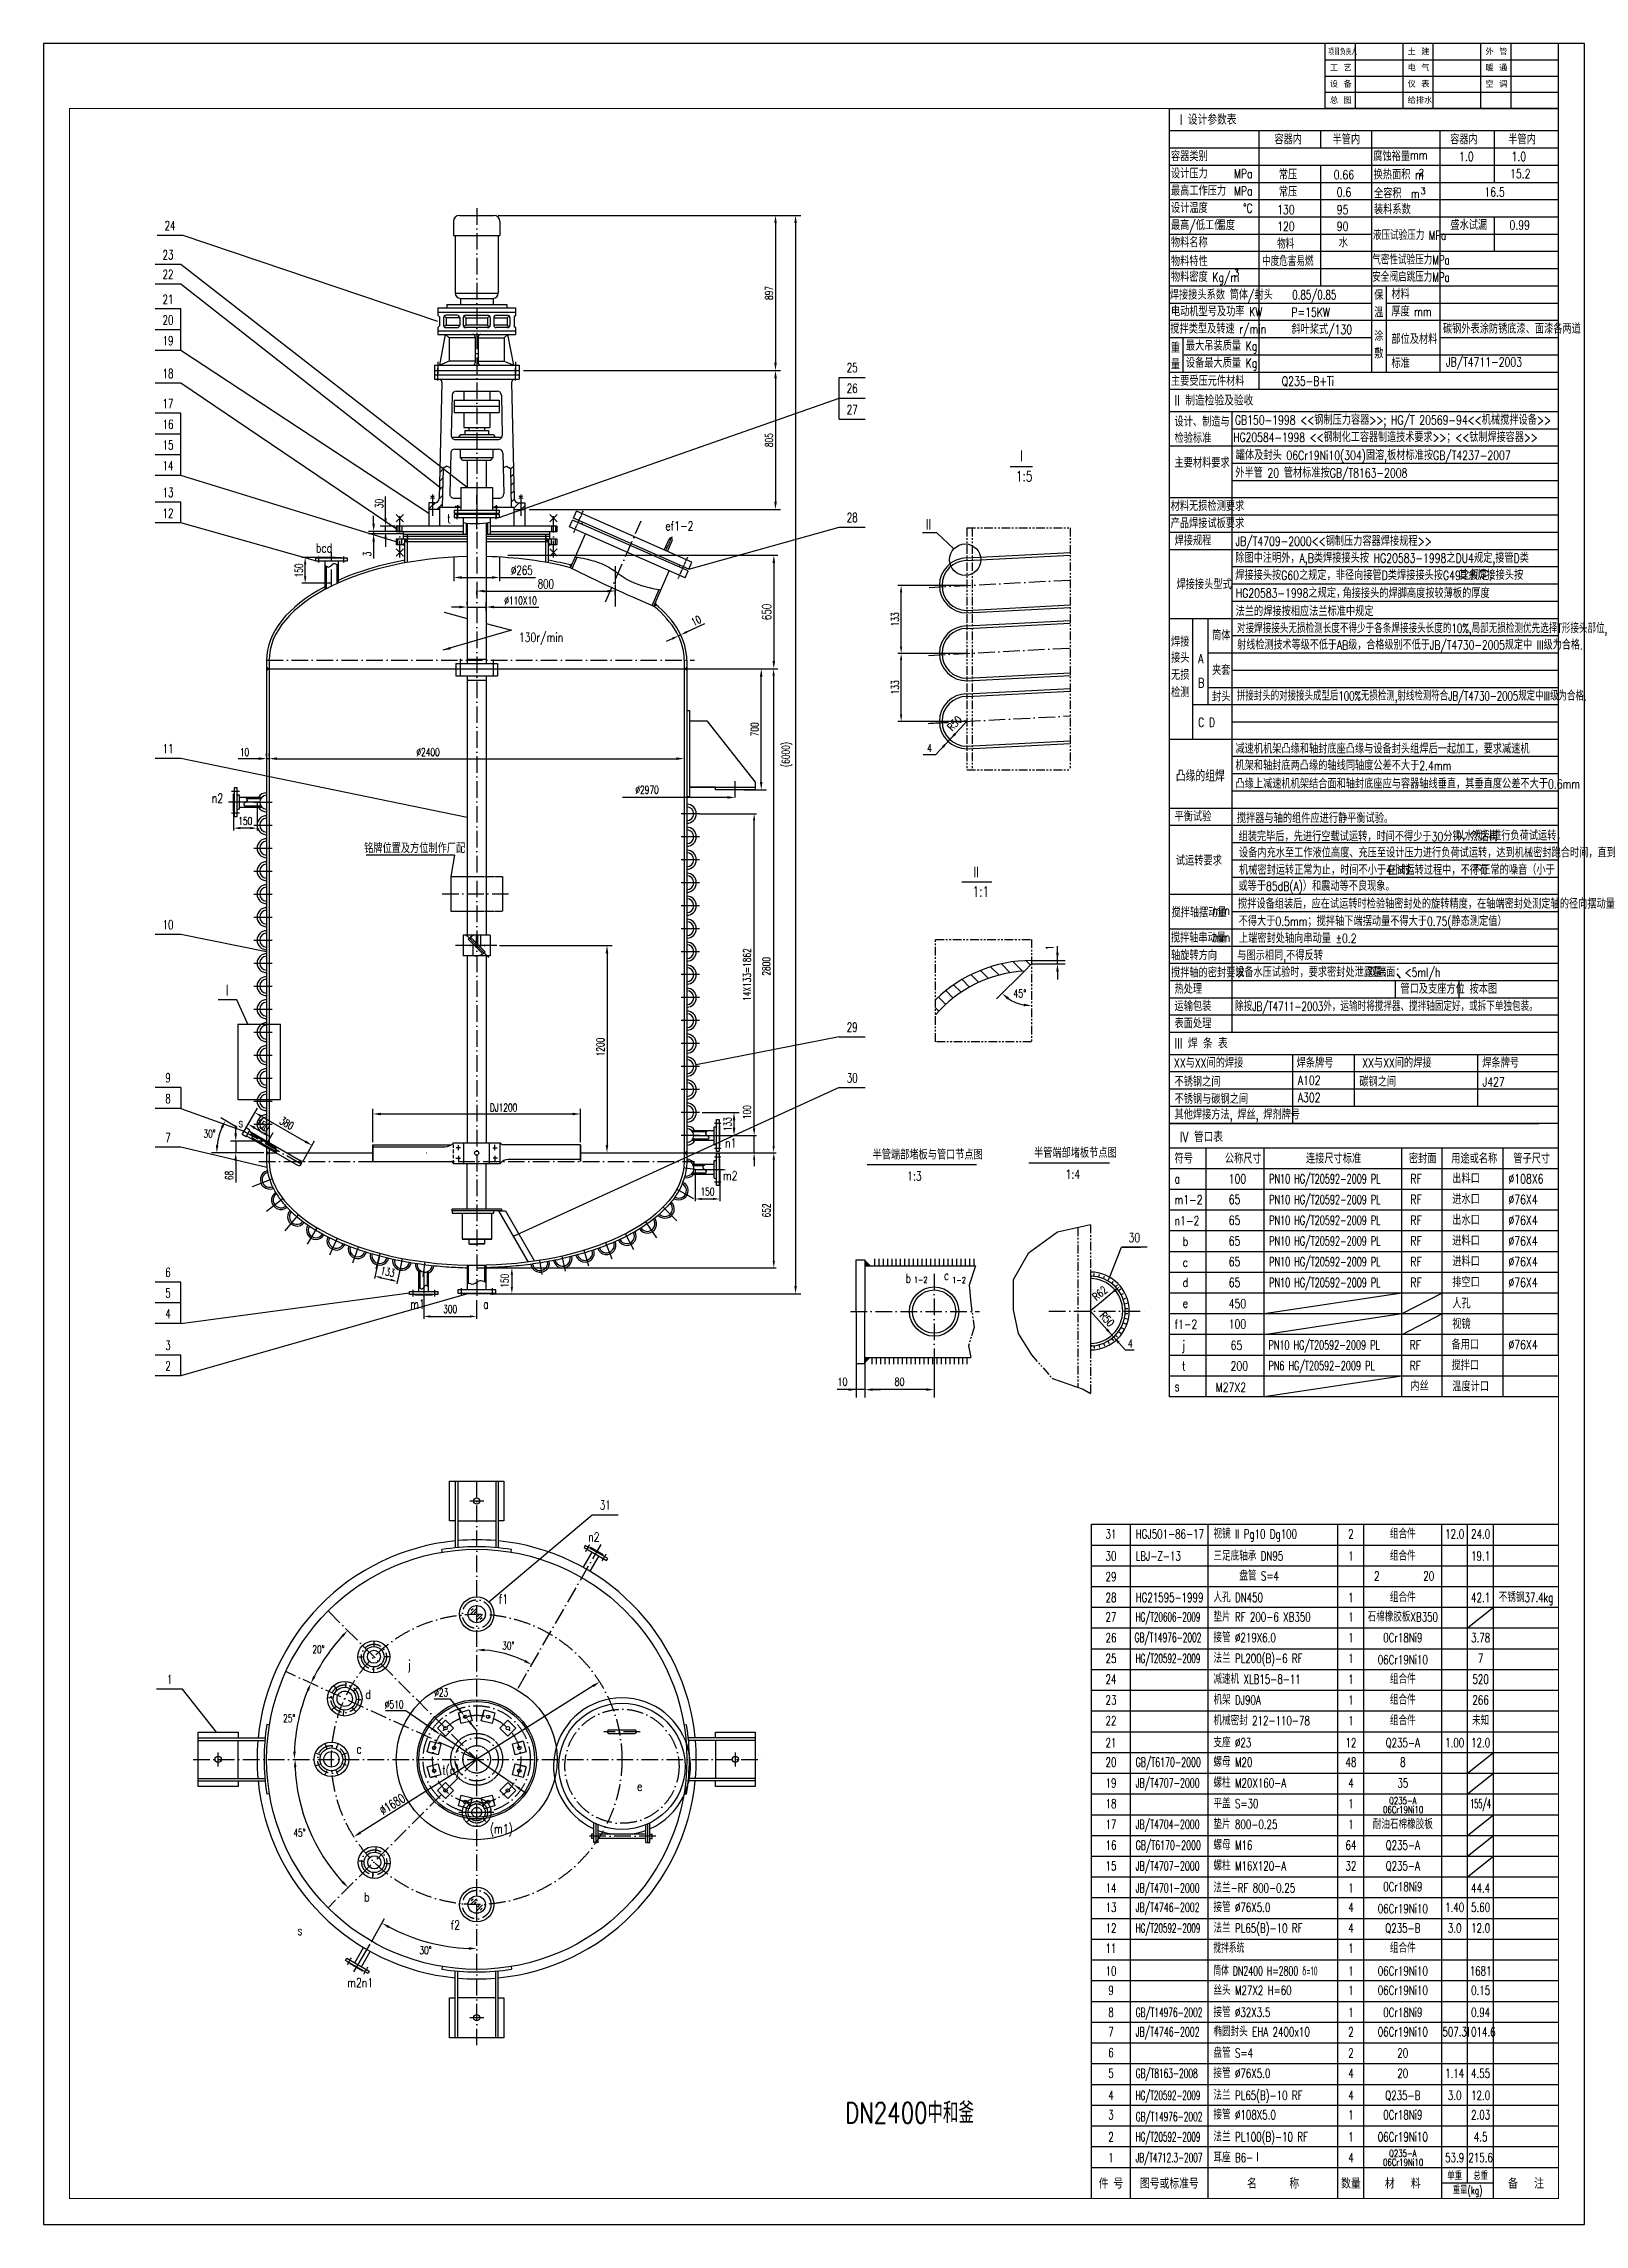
# Model space of a CAD drawing. Extents: x 14632 to 32728, y -7017 to 5619.
# Drawn here: x 14632 to 23542, y -7017 to 5598 of the extents above; entities that cross this region are included whole.
import ezdxf
from ezdxf.enums import TextEntityAlignment as Align

# ---------------------------------------------------------------- set-up
doc = ezdxf.new("R2010")
doc.units = 0
doc.header["$LTSCALE"] = 8
for name, pattern in [('ACAD_ISO10W100', [18, 12, -3, 0, -3]), ('CENTER', [2, 1.25, -0.25, 0.25, -0.25]), ('DASHDOT', [1, 0.5, -0.25, 0, -0.25]), ('DASHED', [0.75, 0.5, -0.25]), ('HIDDEN', [0.375, 0.25, -0.125]), ('PHANTOM', [2.5, 1.25, -0.25, 0.25, -0.25, 0.25, -0.25])]:
    doc.linetypes.add(name, pattern=pattern)
for name, color, linetype in [('1', 1, 'Continuous'), ('5', 7, 'Continuous'), ('ACHSEN', 7, 'DASHDOT'), ('BZCC', 7, 'Continuous'), ('CEN', 2, 'CENTER'), ('HGJ', 1, 'Continuous'), ('HGJX', 2, 'CENTER'), ('hgjy', 7, 'Continuous'), ('K1', 4, 'Continuous'), ('RENK', 7, 'Continuous'), ('sb', 1, 'Continuous'), ('tank', 1, 'Continuous'), ('tankx', 2, 'ACAD_ISO10W100'), ('tanky', 7, 'Continuous'), ('zz', 1, 'Continuous')]:
    doc.layers.add(name, color=color, linetype=linetype)
doc.styles.add('hzfs', font='simplex.shx', dxfattribs={"width": 0.7, "bigfont": 'hzfs.shx'})
doc.styles.get("Standard").update_dxf_attribs({"font": 'txt', "width": 0.7, "bigfont": 'hztxt.shx'})
doc.dimstyles.new('PVCAD$0', dxfattribs={"dimscale": 15, "dimtxt": 3, "dimasz": 3, "dimexe": 2, "dimexo": 1, "dimgap": 1, "dimtad": 1, "dimdec": 0, "dimzin": 0, "dimdsep": 46, "dimtxsty": 'hzfs', "dimcen": 2.5, "dimclrd": 4, "dimclre": 4, "dimadec": 0, "dimazin": 0, "dimtfac": 1, "dimtmove": 0, "dimatfit": 0, "dimfxl": 0, "dimarcsym": 0})
doc.dimstyles.new('PVCAD$2', dxfattribs={"dimscale": 15, "dimtxt": 3, "dimasz": 3, "dimexe": 2, "dimexo": 1, "dimgap": 1, "dimtad": 2, "dimtih": 1, "dimdec": 0, "dimzin": 0, "dimdsep": 46, "dimtxsty": 'hzfs', "dimcen": 2.5, "dimclrd": 4, "dimclre": 4, "dimadec": 0, "dimazin": 0, "dimtfac": 1, "dimtmove": 0, "dimatfit": 0, "dimfxl": 0, "dimarcsym": 0})
doc.dimstyles.new('PVCAD$3', dxfattribs={"dimscale": 15, "dimtxt": 3, "dimasz": 3, "dimexe": 2, "dimexo": 1, "dimgap": 1, "dimtad": 1, "dimtoh": 1, "dimdec": 0, "dimzin": 0, "dimdsep": 46, "dimtxsty": 'hzfs', "dimcen": 2.5, "dimclrd": 4, "dimclre": 4, "dimadec": 0, "dimazin": 0, "dimtfac": 1, "dimtmove": 0, "dimatfit": 0, "dimfxl": 0, "dimarcsym": 0})
doc.dimstyles.get("Standard").update_dxf_attribs({"dimtxt": 0.18, "dimasz": 0.18, "dimexe": 0.18, "dimexo": 0.0625, "dimgap": 0.09, "dimtad": 0, "dimtih": 1, "dimtoh": 1, "dimdec": 4, "dimzin": 0, "dimdsep": 46, "dimtxsty": 'Standard', "dimcen": 0.09, "dimadec": 0, "dimazin": 0, "dimtfac": 1, "dimtdec": 4, "dimtofl": 0, "dimtmove": 0, "dimatfit": 3, "dimfxl": 0, "dimtolj": 1, "dimtzin": 0, "dimarcsym": 0})

msp = doc.modelspace()

# ---------------------------------------------------------------- texts
for s, height, width, p in [('项目负责人', 35.15625, 0.7, (22061.12702, 5531.87737)), ('I', 60, 0.75, (20278.94691, 3182.92395)), ('1:5', 60, 0.75, (20253.43358, 3065.07901)), ('II', 60, 0.75, (19733.38167, 2786.08486)), ('4', 45, 0.75, (19740.68438, 1499.96525)), ('II', 60, 0.75, (20009.36339, 776.16348)), ('1:1', 60, 0.75, (20003.42304, 662.58132)), ('I', 60, 0.75, (15686.04694, 92.07137))]:
    msp.add_text(s, height=height, dxfattribs=dict(width=width)).set_placement(p)
for s, height, p in [('土 建', 35.15625, (22520.01023, 5531.87737)), ('外 管', 35.15625, (22970.01023, 5531.87737)), ('工 艺', 35.15625, (22070.01023, 5438.12737)), ('电 气', 35.15625, (22520.01023, 5438.12737)), ('暖 通', 35.15625, (22970.01023, 5438.12737)), ('设 备', 35.15625, (22070.01023, 5344.37737)), ('仪 表', 35.15625, (22520.01023, 5344.37737)), ('空 调', 35.15625, (22970.01023, 5344.37737)), ('总 图', 35.15625, (22070.01023, 5250.62737)), ('给排水', 35.15625, (22520.01023, 5250.62737)), ('2', 37.5, (22583.58679, 4832.86369)), ('3', 37.5, (22592.91374, 4726.56691)), ('3', 37.5, (21514.44432, 4251.36995))]:
    msp.add_text(s, height=height).set_placement(p)
at = {"style": 'hzfs'}
for s, height, width, p in [(' I 设计参数表', 60, 0.75, (21171.88523, 5158.37737)), ('容器内', 52.5, 0.75, (21749.40814, 5041.75237)), ('半管内', 52.5, 0.75, (22085.55097, 5041.75237)), ('容器内', 52.5, 0.75, (22765.61925, 5041.75237)), ('半管内', 52.5, 0.75, (23101.88533, 5041.75237)), ('容器类别', 52.5, 0.75, (21151.16935, 4944.62737)), ('腐蚀裕量', 52.5, 0.75, (22321.15868, 4944.62737)), ('1.0', 52.5, 0.75, (22817.38361, 4944.62737)), ('1.0', 52.5, 0.75, (23120.71998, 4944.62737)), ('设计压力', 52.5, 0.75, (21151.16935, 4844.87737)), ('换热面积 m', 52.5, 0.75, (22323.12925, 4838.5112)), ('15.2', 52.5, 0.75, (23112.2603, 4844.87737)), ('设计温度', 52.5, 0.75, (21151.16935, 4645.37737)), ('最高工作压力', 52.5, 0.75, (21151.16935, 4745.12737)), ('全容积  m', 52.5, 0.75, (22325.30407, 4730.1558)), ('装料系数', 52.5, 0.75, (22325.30407, 4637.37723)), ('最高/低工作', 52.5, 0.75, (21151.16935, 4545.62737)), ('温度', 52.5, 0.75, (21415.42172, 4545.19773)), ('物料名称', 52.5, 0.75, (21151.16935, 4445.87737)), ('物料', 52.5, 0.7, (21765.04773, 4438.00237)), ('水', 52.5, 0.75, (22121.77966, 4445.46408)), ('液压试验压力 MPa', 52.5, 0.7, (22318.98273, 4488.35191)), ('物料特性', 52.5, 0.75, (21151.16935, 4337.07467)), ('中度危害易燃', 52.5, 0.7, (21677.98193, 4338.25237)), ('气密性试验压力MPa', 52.5, 0.7, (22315.29535, 4346.12737)), ('焊接接头系数 筒体/封头', 52.5, 0.75, (21144.73464, 4143.49998)), ('物料密度 Kg/m', 52.5, 0.75, (21151.16935, 4246.37737)), ('0.85/0.85', 52.5, 0.7, (21852.49445, 4144.31353)), ('安全阀启跳压力MPa', 52.5, 0.7, (22315.29535, 4246.37737)), ('材料', 52.5, 0.75, (22425.88523, 4146.62737)), ('电动机型号及功率 KW', 52.5, 0.75, (21151.16935, 4046.87737)), ('厚度', 52.5, 0.75, (22425.88523, 4046.87737)), ('搅拌类型及转速 r/min', 52.5, 0.75, (21147.62982, 3947.12737)), ('部位及材料', 52.5, 0.75, (22425.88523, 3886.83672)), ('碳钢外表涂防锈底漆、面漆各两道', 52.5, 0.75, (22724.24069, 3946.76156)), ('最大吊装质量 Kg', 52.5, 0.75, (21237.31484, 3847.98325)), ('JB/T4711-2003', 52.5, 0.75, (22740.84859, 3756.02587)), ('主要受压元件材料', 52.5, 0.75, (21151.16935, 3644.74998)), ('设备最大质量 Kg', 52.5, 0.75, (21237.31484, 3749.52544)), ('Q235-B+Ti', 52.5, 0.75, (21792.05475, 3644.74998)), ('标准', 52.5, 0.75, (22425.88523, 3747.62737)), ('II 制造检验及验收', 60, 0.75, (21171.88523, 3533.87737)), ('设计、制造与', 52.5, 0.75, (21171.88523, 3409.32736)), ('GB150-1998 <<钢制压力容器>>; HG/T 20569-94<<机械搅拌设备>> ', 52.5, 0.75, (21520.87138, 3419.87737)), ('检验标准', 52.5, 0.75, (21171.88523, 3314.37725)), (' HG20584-1998 <<钢制化工容器制造技术要求>>；<<钛制焊接容器>>', 52.5, 0.741396, (21484.56664, 3319.76999)), ('主要材料要求', 52.5, 0.75, (21171.88523, 3171.29)), ('罐体及封头 06Cr19Ni10(304)固溶,板材标准按GB/T4237-2007 ', 52.5, 0.75, (21526.14653, 3215.52414)), ('外半管 20 管材标准按GB/T8163-2008 ', 52.5, 0.75, (21522.86828, 3113.82734)), ('材料无损检测要求', 52.5, 0.75, (21149.60979, 2921.12737)), ('产品焊接试板要求', 52.5, 0.75, (21149.60979, 2821.37737)), ('焊接规程', 52.5, 0.75, (21171.88523, 2721.62737)), ('除图中注明外，A,B类焊接接头按 HG20583-1998之DU4规定,接管D类', 52.5, 0.75, (21522.86226, 2621.15009)), ('JB/T4709-2000<<钢制压力容器焊接规程>>', 52.5, 0.75, (21524.21623, 2719.00237)), ('焊接接头按G60之规定，非径向接管D类焊接接头按G49之规定；', 52.5, 0.75, (21522.86226, 2521.40009)), ('其余焊接接头按 ', 52.5, 0.75, (22816.12157, 2522.39923)), ('焊接接头型式', 52.5, 0.75, (21183.39407, 2468.15462)), ('HG20583-1998之规定，', 52.5, 0.75, (21525.89583, 2418.88661)), ('角接接头的焊脚高度按较薄板的厚度', 52.5, 0.75, (22143.62947, 2417.39923)), ('法兰的焊接按相应法兰标准中规定', 52.5, 0.75, (21525.1164, 2312.39923)), ('焊接', 52.5, 0.75, (21151.7691, 2136.22737)), ('筒体', 52.5, 0.75, (21388.89049, 2173.00237)), ('对接焊接接头无损检测长度不得少于各条焊接接头长度的10%,局部无损检测优先选择T形接头部位,', 52.5, 0.7, (21532.72482, 2214.58032)), ('射线检测技术等级不低于AB级，合格级别不低于JB/T4730-2005规定中 III级为合格.', 52.5, 0.739816, (21534.32477, 2118.60627)), ('接头', 52.5, 0.75, (21151.7691, 2043.24241)), ('A', 52.5, 0.75, (21308.24902, 2040.36978)), ('无损', 52.5, 0.75, (21151.7691, 1943.49241)), ('B', 52.5, 0.75, (21308.24902, 1899.67408)), ('夹套', 52.5, 0.75, (21388.89049, 1971.77384)), ('检测', 52.5, 0.75, (21151.7691, 1843.55946)), ('封头', 52.5, 0.75, (21388.89049, 1818.552)), ('拼接封头的对接接头成型后100%无损检测,射线检测符合JB/T4730-2005规定中III级为合格. ', 52.5, 0.69, (21532.52647, 1823.87737)), ('C D', 52.5, 0.75, (21308.24902, 1671.26467)), ('减速机机架凸缘和轴封底座凸缘与设备封头组焊后一起加工，要求减速机', 52.5, 0.75, (21524.25163, 1517.64378)), ('凸缘的组焊', 65.625, 0.75, (21179.38523, 1361.77912)), ('机架和轴封底两凸缘的轴线同轴度公差不大于2.4mm', 52.5, 0.75, (21524.25163, 1420.81586)), ('凸缘上减速机机架结合面和轴封底座应与容器轴线垂直，其垂直度公差不大于0.6mm', 52.5, 0.75, (21524.25163, 1315.22164)), ('平衡试验', 52.5, 0.75, (21171.88523, 1125.62737)), ('搅拌器与轴的组件应进行静平衡试验。', 52.5, 0.75, (21532.52647, 1115.89447)), ('组装完毕后，先进行空载试运转，时间不得少于30分钟，然后再', 52.5, 0.75, (21542.18681, 1010.12737)), ('以水代料进行负荷试运转，', 52.5, 0.75, (22795.4704, 1014.81359)), ('试运转要求', 52.5, 0.75, (21179.38523, 869.97776)), ('设备内充水至工作液位高度、充压至设计压力进行负荷试运转，达到机械密封跑合时间，直到', 52.5, 0.75, (21544.74492, 916.14977)), ('或等于85dB(A)）和震动等不良现象。', 52.5, 0.75, (21541.47662, 723.35249)), ('机械密封运转正常为止，时间不小于4小时。', 52.5, 0.75, (21544.74492, 816.39977)), ('在试运转过程中，不得有', 52.5, 0.75, (22400.69149, 815.87737)), ('不正常的噪音（小于', 52.5, 0.75, (22892.55724, 817.04217)), ('搅拌设备组装后，应在试运转时检验轴密封处的旋转精度，在轴端密封处测定轴的径向摆动量 ', 52.5, 0.75, (21539.08801, 620.61389)), ('搅拌轴摆动量', 52.5, 0.75, (21154.06557, 570.3125)), ('不得大于0.5mm；搅拌轴下端摆动量不得大于0.75(静态测定值）', 52.5, 0.75, (21542.43169, 520.55104)), ('搅拌轴串动量', 52.5, 0.75, (21150.76071, 424.16701)), ('上端密封处轴向串动量 %%p0.2', 52.5, 0.75, (21544.63952, 421.41618)), ('搅拌轴的密封要求', 52.5, 0.75, (21151.76325, 222.16279)), ('轴旋转方向', 52.5, 0.75, (21151.76325, 321.91279)), ('设备水压试验时，要求密封处泄露量：', 52.5, 0.75, (21522.20243, 225.25237)), ('与图示相同,不得反转', 52.5, 0.75, (21534.63757, 321.91287)), ('双端面：<5ml/h', 52.5, 0.75, (22289.48602, 225.25237)), ('热处理', 52.5, 0.75, (21171.88523, 128.12737)), ('管口及支座方位', 52.5, 0.75, (22478.55918, 128.12737)), ('按本图', 52.5, 0.75, (22877.58689, 128.12737)), ('运输包装', 52.5, 0.75, (21171.88523, 28.37737)), ('除按JB/T4711-2003外，运输时将搅拌器、搅拌轴固定好，或拆下单独包装。', 52.5, 0.7, (21521.65327, 28.37737)), ('表面处理', 52.5, 0.75, (21171.88523, -71.37263)), ('III 焊 条 表       ', 60, 0.75, (21171.88523, -185.37263)), ('不锈钢之间', 52.5, 0.75, (21171.88523, -408.81443)), ('XX与XX间的焊接', 52.5, 0.75, (21168.66571, -299.37263)), ('焊条牌号', 52.5, 0.75, (21877.67835, -299.37263)), ('A102', 52.5, 0.75, (21884.38523, -399.12263)), ('碳钢之间', 52.5, 0.75, (22240.63523, -408.81443)), ('XX与XX间的焊接', 52.5, 0.75, (22257.51999, -299.37263)), ('焊条牌号', 52.5, 0.75, (22951.52275, -299.37263)), ('不锈钢与碳钢之间', 52.5, 0.75, (21171.88523, -508.56443)), ('A302', 52.5, 0.75, (21884.38523, -498.87263)), ('J427', 52.5, 0.75, (22953.13523, -408.81443)), ('其他焊接方法, 焊丝, 焊剂牌号', 52.5, 0.75, (21171.88523, -598.62263)), (' IV 管口表', 60, 0.75, (21171.88523, -726.87263)), ('符号', 52.5, 0.75, (21171.88523, -853.6428)), ('公称尺寸', 52.5, 0.75, (21462.84703, -853.6428)), ('连接尺寸标准', 52.5, 0.75, (21931.98203, -853.6428)), ('密封面', 52.5, 0.75, (22527.09512, -853.6428)), ('用途或名称', 52.5, 0.75, (22772.16015, -853.6428)), ('管子尺寸', 52.5, 0.75, (23131.23514, -853.6428)), ('a', 52.5, 0.75, (21171.88523, -969.2041)), ('100', 52.5, 0.75, (21484.99245, -969.2041)), ('PN10 HG/T20592-2009 PL', 52.5, 0.65, (21719.34288, -969.2041)), ('RF', 52.5, 0.75, (22535.80992, -969.2041)), ('出料口', 52.5, 0.75, (22777.81023, -969.2041)), ('%%C108X6', 52.5, 0.75, (23102.98492, -969.2041)), ('m1-2', 52.5, 0.75, (21171.88523, -1090.48576)), ('65', 52.5, 0.75, (21484.99245, -1088.9229)), ('PN10 HG/T20592-2009 PL', 52.5, 0.65, (21719.34288, -1089.2041)), ('RF', 52.5, 0.75, (22535.80992, -1088.9229)), ('进水口', 52.5, 0.75, (22777.81023, -1088.9229)), ('%%C76X4', 52.5, 0.75, (23102.98492, -1088.9229)), ('n1-2', 52.5, 0.75, (21171.88523, -1211.76749)), ('65', 52.5, 0.75, (21484.99245, -1208.9229)), ('PN10 HG/T20592-2009 PL', 52.5, 0.65, (21719.34288, -1209.2041)), ('RF', 52.5, 0.75, (22535.80992, -1208.9229)), ('出水口', 52.5, 0.75, (22777.81023, -1208.9229)), ('%%C76X4', 52.5, 0.75, (23102.98492, -1208.9229)), ('b', 52.5, 0.75, (21219.44358, -1330.48576)), ('65', 52.5, 0.75, (21484.99245, -1328.9229)), ('PN10 HG/T20592-2009 PL', 52.5, 0.65, (21719.34288, -1329.2041)), ('RF', 52.5, 0.75, (22535.80992, -1328.9229)), ('进料口', 52.5, 0.75, (22777.81023, -1328.9229)), ('%%C76X4', 52.5, 0.75, (23102.98492, -1328.9229)), ('c', 52.5, 0.75, (21219.44358, -1451.76749)), ('65', 52.5, 0.75, (21484.99245, -1448.9229)), ('PN10 HG/T20592-2009 PL', 52.5, 0.65, (21719.34288, -1449.2041)), ('RF', 52.5, 0.75, (22535.80992, -1448.9229)), ('进料口', 52.5, 0.75, (22777.81023, -1448.9229)), ('%%C76X4', 52.5, 0.75, (23102.98492, -1448.9229)), ('d', 52.5, 0.75, (21219.44358, -1568.74285)), ('65', 52.5, 0.75, (21484.99245, -1568.9229)), ('PN10 HG/T20592-2009 PL', 52.5, 0.65, (21719.34288, -1569.2041)), ('RF', 52.5, 0.75, (22535.80992, -1568.9229)), ('排空口', 52.5, 0.75, (22777.81023, -1568.9229)), ('%%C76X4', 52.5, 0.75, (23102.98492, -1568.9229)), ('e', 52.5, 0.75, (21219.44358, -1688.74285)), ('450', 52.5, 0.75, (21484.99245, -1691.76749)), ('人孔', 52.5, 0.75, (22777.81023, -1691.76749)), ('f1-2', 52.5, 0.75, (21171.88523, -1810.48576)), ('100', 52.5, 0.75, (21484.99245, -1808.9229)), ('视镜', 52.5, 0.75, (22777.81023, -1810.62636)), ('j', 52.5, 0.75, (21215.19302, -1931.60647)), ('65', 52.5, 0.75, (21496.05845, -1932.03259)), ('PN10 HG/T20592-2009 PL', 52.5, 0.65, (21715.09232, -1930.32482)), ('PN6 HG/T20592-2009 PL', 52.5, 0.65, (21715.09232, -2050.32482)), ('RF', 52.5, 0.75, (22531.55936, -1930.04362)), ('备用口', 52.5, 0.75, (22773.55968, -1930.04362)), ('搅拌口', 52.5, 0.75, (22773.55968, -2050.04362)), ('%%C76X4', 52.5, 0.75, (23102.98492, -1928.9229)), ('t', 52.5, 0.75, (21215.19302, -2051.60647)), ('200', 52.5, 0.75, (21496.05845, -2052.03259)), ('RF', 52.5, 0.75, (22531.55936, -2050.04362)), ('内丝', 52.5, 0.75, (22535.80992, -2168.9229)), ('温度计口', 52.5, 0.75, (22777.81023, -2171.76749)), ('s', 52.5, 0.75, (21171.88523, -2170.48576)), ('M27X2', 52.5, 0.75, (21410.30308, -2175.54687))]:
    msp.add_text(s, height=height, dxfattribs=dict(at, width=width)).set_placement(p, align=Align.MIDDLE_LEFT)
at = {"style": 'hzfs', "width": 0.75}
for s, p in [('mm', (22635.11865, 4952.91065)), ('MPa', (21623.48251, 4844.87737)), ('MPa', (21623.48251, 4745.12737)), ('%%DC', (21623.48251, 4645.37737)), ('mm', (22658.38523, 4046.87737)), ('mm', (21491.85753, 583.8784)), ('mm', (21493.9012, 427.77121))]:
    msp.add_text(s, height=52.5, dxfattribs=at).set_placement(p, align=Align.MIDDLE_RIGHT)
at = {"style": 'hzfs'}
for s, height, width, p in [('常压', 52.5, 0.75, (21774.65549, 4812.67237)), ('0.66', 52.5, 0.75, (22092.30457, 4812.67237)), ('常压', 52.5, 0.75, (21774.65549, 4712.92237)), ('0.6', 52.5, 0.75, (22109.52988, 4711.87237)), ('16.5', 52.5, 0.75, (22963.7333, 4712.92237)), ('130', 52.5, 0.75, (21765.25348, 4610.52741)), ('120', 52.5, 0.75, (21765.25348, 4513.78214)), ('95', 52.5, 0.75, (22110.31492, 4610.52741)), ('90', 52.5, 0.75, (22110.31492, 4513.78214)), ('盛水试漏', 52.5, 0.75, (22766.93307, 4520.15821)), ('0.99', 52.5, 0.75, (23108.75155, 4521.67077)), ('P=15KW ', 52.5, 0.75, (21847.70877, 4017.46095)), ('斜叶桨式/130', 52.5, 0.75, (21847.70877, 3917.71095)), ('%%c2970', 45, 0.7, (18053.90638, 1258.65526)), ('半管端部堵板与管口节点图', 52.5, 0.75, (19425.55984, -857.2726)), ('半管端部堵板节点图', 52.5, 0.75, (20359.25845, -846.64366)), ('b', 52.5, 0.75, (19616.55921, -1571.2284)), ('c', 52.5, 0.75, (19838.21994, -1554.34682)), ('盘管 S=4', 52.5, 0.7, (21546.88523, -3292.49888)), ('HG/T20606-2009', 52.5, 0.58, (20946.88523, -3529.99763)), ('垫片 RF 200-6 XB350', 52.5, 0.7, (21396.88523, -3529.99763)), ('JB/T4746-2002', 52.5, 0.63, (20946.88523, -5209.93594)), ('接管 %%C76X5.0', 52.5, 0.7, (21396.88523, -5209.99763)), ('HG/T20592-2009', 52.5, 0.58, (20946.88523, -5329.99763)), ('法兰 PL65(B)-10 RF', 52.5, 0.7, (21396.88523, -5329.99763)), ('丝头 M27X2 H=60', 52.5, 0.7, (21396.88523, -5689.99763)), ('JB/T4746-2002', 52.5, 0.63, (20946.88523, -5929.93594)), ('椭圆封头 EHA 2400x10', 52.5, 0.7, (21396.88523, -5929.93594)), ('盘管 S=4', 52.5, 0.7, (21396.88523, -6052.49888))]:
    msp.add_text(s, height=height, dxfattribs=dict(at, width=width)).set_placement(p)
at = {"style": 'hzfs', "width": 0.75}
for s, p in [('保', (22353.13523, 4146.62737)), ('温', (22353.13523, 4046.87737)), ('涂', (22353.30185, 3909.34774)), ('重', (21177.30847, 3842.1888)), ('敷', (22353.30185, 3809.59774)), ('量', (21177.30847, 3745.41792))]:
    msp.add_text(s, height=52.5, dxfattribs=at).set_placement(p, align=Align.MIDDLE)
at = {"color": 7}
msp.add_text('x', height=35, rotation=90, dxfattribs=at).set_placement((16892.38795, 2960.99545))
at = {"color": 7, "text_generation_flag": 2}
msp.add_text('x', height=35, rotation=270, dxfattribs=at).set_placement((17380.25432, 2960.99545))
at = {"color": 0, "style": 'hzfs', "width": 0.75}
for s, p in [('130r/min', (17379.8605, 2136.93404)), ('铭牌位置及方位制作厂配', (16485.25589, 915.39718))]:
    msp.add_text(s, height=52.5, dxfattribs=at).set_placement(p)
at = {"linetype": 'ByBlock', "width": 0.75}
for s, rotation, p in [('R50', 46.836411867, (19899.77543, 1665.97706)), ('1', 90, (20449.6804, 367.51658)), ('R62', 39.806110803, (20739.91587, -1631.31031)), ('R50', 311.895368167, (20781.2486, -1781.65655))]:
    msp.add_text(s, height=45, rotation=rotation, dxfattribs=at).set_placement(p, align=Align.MIDDLE_CENTER)
at = {"color": 0, "linetype": 'ByBlock', "width": 0.75}
msp.add_text('45%%D', height=45, dxfattribs=at).set_placement((20277.08785, 102.43754), align=Align.MIDDLE_CENTER)
at = {"style": 'hzfs'}
for s, width, p in [('1:3', 0.75, (19667.53617, -979.57157)), ('1:4', 0.75, (20583.62852, -968.94263)), ('2', 0.7, (22341.88523, -3292.49888)), ('20', 0.7, (22641.88523, -3292.49888)), ('27', 0.7, (20804.38523, -3529.99763)), ('1', 0.7, (22191.88523, -3529.99763)), ('石棉橡胶板XB350', 0.7, (22491.88523, -3529.99763)), ('13', 0.7, (20804.38523, -5209.99763)), ('4', 0.7, (22191.88523, -5209.99763)), ('1.40', 0.7, (22791.88523, -5209.99763)), ('5.60', 0.7, (22941.88523, -5209.99763)), ('12', 0.7, (20804.38523, -5329.99763)), ('4', 0.7, (22191.88523, -5329.99763)), ('Q235-B', 0.7, (22491.88523, -5329.99763)), ('3.0', 0.7, (22791.88523, -5329.99763)), ('12.0', 0.7, (22941.88523, -5329.99763)), ('9', 0.7, (20804.38523, -5689.99763)), ('1', 0.7, (22191.88523, -5689.99763)), ('06Cr19Ni10', 0.7, (22491.88523, -5689.99763)), ('0.15', 0.7, (22941.88523, -5689.99763)), ('7', 0.7, (20804.38523, -5929.93576)), ('2', 0.7, (22191.88523, -5929.93594)), ('06Cr19Ni10', 0.7, (22491.88523, -5929.93594)), ('507.3', 0.7, (22791.88523, -5929.93594)), ('1014.6', 0.7, (22941.88523, -5929.93594)), ('6', 0.7, (20804.38523, -6049.99763)), ('2', 0.7, (22191.88523, -6052.49888)), ('20', 0.7, (22491.88523, -6052.49888))]:
    msp.add_text(s, height=52.5, dxfattribs=dict(at, width=width)).set_placement(p, align=Align.CENTER)
at = {"color": 7, "style": 'hzfs', "width": 0.75}
for p in [(19665.0099, -1571.10247), (19886.67064, -1572.91568)]:
    msp.add_text('1-2', height=35, dxfattribs=at).set_placement(p)
at = {"color": 7, "width": 0.75}
msp.add_text('4', height=45, dxfattribs=at).set_placement((20901.66292, -1944.19141))
at = {"color": 7, "insert": (18405.53224, 2259.42248), "char_height": 45, "attachment_point": 5, "rotation": 25, "style": 'hzfs'}
msp.add_mtext('10', dxfattribs=at)
at = {"insert": (18813.24643, 2309.82), "char_height": 52.5, "attachment_point": 5, "rotation": 90, "style": 'hzfs'}
msp.add_mtext('650', dxfattribs=at)
at = {"layer": 'hgjy', "style": 'hzfs', "width": 0.75}
for s, height, p in [('t', 52.5, (16975.64916, 2848.8693)), ('ef1-2', 52.5, (18308.53725, 2807.80865)), ('bcd', 52.5, (16253.58502, 2679.56361)), ('n2', 52.5, (15637.22531, 1232.73685)), ('s', 52.5, (15771.53268, -644.14352)), ('n1', 52.5, (18605.60522, -761.59277)), ('m2', 52.5, (18602.52798, -951.1957)), ('m1', 52.5, (16793.83907, -1694.20585)), ('a', 52.5, (17189.73811, -1694.20585)), ('n2', 52.5, (17814.05322, -3041.52718)), ('f1', 52.5, (17291.25365, -3400.7531)), ('j', 52.5, (16745.79311, -3787.29128)), ('d', 52.5, (16508.76409, -3951.19182)), ('c', 52.5, (16456.32114, -4267.47118)), ('t(a)', 52.5, (16986.64593, -4393.26881)), ('e', 52.5, (18079.14256, -4483.02341)), ('(m1)', 52.5, (17278.82114, -4733.13472)), ('b', 52.5, (16501.29419, -5123.57675)), ('f2', 52.5, (17012.95014, -5286.14932)), ('s', 52.5, (16114.00445, -5317.82765)), ('m2n1', 52.5, (16462.62599, -5619.21944)), ('DN2400中和釜', 120, (19640.13925, -6365.57906))]:
    msp.add_text(s, height=height, dxfattribs=at).set_placement(p, align=Align.MIDDLE)
msp.add_text('30', height=52.5, dxfattribs=at).set_placement((20939.49307, -1335.49993), align=Align.CENTER)
at = {"layer": 'hgjy', "width": 0.75}
for s, p in [('10', (19251.52285, -2143.51509)), ('80', (19581.6237, -2143.51509))]:
    msp.add_text(s, height=45, dxfattribs=at).set_placement(p, align=Align.MIDDLE_CENTER)
at = {"layer": 'tanky', "style": 'hzfs'}
for s, height, width, p in [('24', 52.5, 0.7, (15363.03367, 4518.298)), ('23', 52.5, 0.7, (15351.26716, 4349.36847)), ('22', 52.5, 0.7, (15351.26716, 4236.56759)), ('21', 52.5, 0.7, (15351.26716, 4092.67094)), ('20', 52.5, 0.7, (15351.26716, 3972.67094)), ('19', 52.5, 0.7, (15351.26716, 3852.67094)), ('18', 52.5, 0.7, (15351.26716, 3663.05111)), ('25', 52.5, 0.7, (19307.8753, 3697.04869)), ('17', 52.5, 0.7, (15351.26716, 3489.22182)), ('26', 52.5, 0.7, (19307.8753, 3577.04869)), ('16', 52.5, 0.7, (15351.26716, 3369.22182)), ('27', 52.5, 0.7, (19307.8753, 3454.2662)), ('15', 52.5, 0.7, (15351.26716, 3249.22182)), ('14', 52.5, 0.7, (15351.26716, 3129.22182)), ('13', 52.5, 0.7, (15351.26716, 2974.81643)), ('12', 52.5, 0.7, (15351.26716, 2854.81643)), ('28', 52.5, 0.7, (19307.8753, 2829.87468)), ('11', 52.5, 0.7, (15351.26716, 1492.1473)), ('10', 52.5, 0.7, (15351.26716, 474.6545)), ('29', 52.5, 0.7, (19307.8753, -118.22228)), ('9', 52.5, 0.7, (15351.26716, -411.06235)), ('30', 52.5, 0.7, (19307.8753, -411.8258)), ('8', 52.5, 0.7, (15351.26716, -531.52725)), ('7', 52.5, 0.7, (15351.26716, -756.7441)), ('6', 52.5, 0.7, (15351.26716, -1536.23625)), ('5', 52.5, 0.7, (15351.26716, -1656.23625)), ('4', 52.5, 0.7, (15351.26716, -1776.23625)), ('3', 52.5, 0.7, (15351.26716, -1958.41155)), ('2', 52.5, 0.7, (15351.26716, -2078.41155)), ('31', 52.5, 0.7, (17879.23514, -2882.1426)), ('31', 52.5, 0.7, (20804.38523, -3049.99763)), ('2', 52.5, 0.7, (22191.88523, -3049.99763)), ('组合件', 52.5, 0.7, (22491.88523, -3049.99763)), ('12.0', 52.5, 0.7, (22791.88523, -3049.99763)), ('24.0', 52.5, 0.7, (22941.88523, -3049.99763)), ('30', 52.5, 0.7, (20804.38523, -3177.49763)), ('1', 52.5, 0.7, (22191.88523, -3177.49763)), ('组合件', 52.5, 0.7, (22491.88523, -3177.49763)), ('19.1', 52.5, 0.7, (22941.88523, -3177.49763)), ('29', 52.5, 0.7, (20804.38523, -3297.49763)), ('28', 52.5, 0.7, (20804.38523, -3417.49763)), ('1', 52.5, 0.7, (22191.88523, -3417.49763)), ('组合件', 52.5, 0.7, (22491.88523, -3417.49763)), ('42.1', 52.5, 0.7, (22941.88523, -3417.49763)), ('26', 52.5, 0.7, (20804.38523, -3649.99763)), ('1', 52.5, 0.7, (22191.88523, -3649.99763)), ('0Cr18Ni9', 52.5, 0.7, (22491.88523, -3649.99763)), ('3.78', 52.5, 0.7, (22941.88523, -3649.99763)), ('25', 52.5, 0.7, (20804.38523, -3769.99763)), ('1', 52.5, 0.7, (22191.88523, -3769.99763)), ('06Cr19Ni10', 52.5, 0.7, (22491.88523, -3777.49763)), ('7', 52.5, 0.7, (22941.88523, -3769.99763)), ('1', 52.5, 0.7, (15360.07697, -3891.39713)), ('24', 52.5, 0.7, (20804.38523, -3889.99763)), ('1', 52.5, 0.7, (22191.88523, -3889.99763)), ('组合件', 52.5, 0.7, (22491.88523, -3889.99763)), ('520', 52.5, 0.7, (22941.88523, -3889.99763)), ('23', 52.5, 0.7, (20804.38523, -4009.99763)), ('1', 52.5, 0.7, (22191.88523, -4009.99763)), ('组合件', 52.5, 0.7, (22491.88523, -4009.99763)), ('266', 52.5, 0.7, (22941.88523, -4009.99763)), ('22', 52.5, 0.7, (20804.38523, -4129.99763)), ('1', 52.5, 0.7, (22191.88523, -4129.99763)), ('组合件', 52.5, 0.7, (22491.88523, -4129.99763)), ('未知', 52.5, 0.7, (22941.88523, -4129.99763)), ('21', 52.5, 0.7, (20804.38523, -4257.49763)), ('12', 52.5, 0.7, (22191.88523, -4257.49763)), ('Q235-A', 52.5, 0.7, (22491.88523, -4257.49763)), ('1.00', 52.5, 0.7, (22791.88523, -4257.49763)), ('12.0', 52.5, 0.7, (22941.88523, -4257.49763)), ('20', 52.5, 0.7, (20804.38523, -4369.99763)), ('48', 52.5, 0.7, (22191.88523, -4369.99763)), ('8', 52.5, 0.7, (22491.88523, -4369.99763)), ('19', 52.5, 0.7, (20804.38523, -4489.99763)), ('4', 52.5, 0.7, (22191.88523, -4489.99763)), ('35', 52.5, 0.7, (22491.88523, -4489.99763)), ('18', 52.5, 0.7, (20804.38523, -4609.99763)), ('1', 52.5, 0.7, (22191.88523, -4609.99763)), ('06Cr19Ni10', 42, 0.7, (22493.99442, -4639.58802)), ('Q235-A', 42, 0.7, (22491.88523, -4587.49763)), ('155/4', 52.5, 0.5, (22941.88523, -4609.99763)), ('17', 52.5, 0.7, (20804.38523, -4729.99763)), ('1', 52.5, 0.7, (22191.88523, -4729.99763)), ('耐油石棉橡胶板', 52.5, 0.7, (22491.88523, -4729.99763)), ('16', 52.5, 0.7, (20804.38523, -4849.99763)), ('15', 52.5, 0.7, (20804.38523, -4969.99763)), ('32', 52.5, 0.7, (22191.88523, -4969.99763)), ('64', 52.5, 0.7, (22191.88523, -4849.99763)), ('Q235-A', 52.5, 0.7, (22491.88523, -4849.99763)), ('Q235-A', 52.5, 0.7, (22491.88523, -4969.99763)), ('14', 52.5, 0.7, (20804.38523, -5097.49763)), ('1', 52.5, 0.7, (22191.88523, -5097.49763)), ('0Cr18Ni9', 52.5, 0.7, (22491.88523, -5089.99763)), ('44.4', 52.5, 0.7, (22941.88523, -5097.49763)), ('06Cr19Ni10', 52.5, 0.7, (22491.88523, -5217.49763)), ('11', 52.5, 0.7, (20804.38523, -5445.9947)), ('1', 52.5, 0.7, (22191.88523, -5445.9947)), ('组合件', 52.5, 0.7, (22491.88523, -5445.9947)), ('10', 52.5, 0.7, (20804.38523, -5577.49763)), ('1', 52.5, 0.7, (22191.88523, -5577.49763)), ('06Cr19Ni10', 52.5, 0.7, (22491.88523, -5577.49763)), ('1681', 52.5, 0.7, (22941.88523, -5577.49763)), ('8', 52.5, 0.7, (20804.38523, -5817.49763)), ('1', 52.5, 0.7, (22191.88523, -5817.49763)), ('0Cr18Ni9', 52.5, 0.7, (22491.88523, -5817.49763)), ('0.94', 52.5, 0.7, (22941.88523, -5817.49763)), ('5', 52.5, 0.7, (20804.38523, -6169.99763)), ('4', 52.5, 0.7, (22191.88523, -6169.99763)), ('20', 52.5, 0.7, (22491.88523, -6169.99763)), ('1.14', 52.5, 0.7, (22791.88523, -6169.99763)), ('4.55', 52.5, 0.7, (22941.88523, -6169.99763)), ('4', 52.5, 0.7, (20804.38523, -6297.49763)), ('4', 52.5, 0.7, (22191.88523, -6297.49763)), ('Q235-B', 52.5, 0.7, (22491.88523, -6297.49763)), ('3.0', 52.5, 0.7, (22791.88523, -6297.49763)), ('12.0', 52.5, 0.7, (22941.88523, -6297.49763)), ('3', 52.5, 0.7, (20804.38523, -6409.99763)), ('1', 52.5, 0.7, (22191.88523, -6409.99763)), ('0Cr18Ni9', 52.5, 0.7, (22491.88523, -6409.99763)), ('2.03', 52.5, 0.7, (22941.88523, -6409.99763)), ('2', 52.5, 0.7, (20804.38523, -6537.49763)), ('1', 52.5, 0.7, (22191.88523, -6537.49763)), ('06Cr19Ni10', 52.5, 0.7, (22491.88523, -6537.49763)), ('4.5', 52.5, 0.7, (22941.88523, -6537.49763)), ('1', 52.5, 0.7, (20804.38523, -6657.49763)), ('4', 52.5, 0.7, (22191.88523, -6657.49763)), ('06Cr19Ni10', 42, 0.7, (22493.99442, -6679.58802)), ('Q235-A', 42, 0.7, (22491.88523, -6627.49763)), ('53.9', 52.5, 0.7, (22791.88523, -6657.49763)), ('215.6', 52.5, 0.7, (22941.88523, -6657.49763))]:
    msp.add_text(s, height=height, dxfattribs=dict(at, width=width)).set_placement(p, align=Align.CENTER)
for s, width, p in [('HGJ501-86-17', 0.7, (20946.88523, -3049.99763)), ('视镜 II Pg10 Dg100', 0.7, (21396.88523, -3049.99763)), ('LBJ-Z-13', 0.7, (20946.88523, -3177.49763)), ('三足底轴承 DN95', 0.7, (21396.88523, -3177.49763)), ('HG21595-1999', 0.7, (20946.88523, -3417.49763)), ('人孔 DN450', 0.7, (21396.88523, -3417.49763)), ('不锈钢37.4kg', 0.7, (23046.88523, -3417.49763)), ('GB/T14976-2002', 0.6, (20940.99788, -3648.77005)), ('接管 %%C219X6.0', 0.7, (21396.88523, -3649.99763)), ('HG/T20592-2009', 0.58, (20946.88523, -3769.99763)), ('法兰 PL200(B)-6 RF', 0.7, (21396.88523, -3769.99763)), ('减速机 XLB15-8-11', 0.7, (21396.88523, -3889.99763)), ('机架 DJ90A', 0.7, (21396.88523, -4009.99763)), ('机械密封 212-110-78', 0.7, (21396.88523, -4129.99763)), ('支座 %%C23', 0.7, (21396.88523, -4257.49763)), ('GB/T6170-2000', 0.63, (20946.88523, -4369.99763)), ('螺母 M20', 0.7, (21396.88523, -4369.99763)), ('JB/T4707-2000', 0.63, (20946.88523, -4489.99763)), ('螺柱 M20X160-A', 0.7, (21396.88523, -4489.99763)), ('JB/T4704-2000', 0.63, (20946.88523, -4729.99763)), ('平盖 S=30', 0.7, (21396.88523, -4609.99763)), ('GB/T6170-2000', 0.63, (20946.88523, -4849.99763)), ('螺母 M16', 0.7, (21396.88523, -4849.99763)), ('垫片 800-0.25', 0.7, (21396.88523, -4729.99763)), ('JB/T4707-2000', 0.63, (20946.88523, -4969.99763)), ('螺柱 M16X120-A', 0.7, (21396.88523, -4969.99763)), ('JB/T4701-2000', 0.63, (20946.88523, -5097.49763)), ('法兰-RF 800-0.25', 0.7, (21396.88523, -5097.49763)), ('搅拌系统', 0.63, (21396.88523, -5445.9947)), ('筒体 DN2400 H=2800 δ=10', 0.63, (21396.88523, -5577.49763)), ('GB/T14976-2002', 0.6, (20946.88523, -5817.49763)), ('接管 %%C32X3.5', 0.7, (21396.88523, -5817.49763)), ('GB/T8163-2008', 0.6, (20946.88523, -6169.99763)), ('接管 %%C76X5.0', 0.7, (21396.88523, -6169.99763)), ('HG/T20592-2009', 0.58, (20946.88523, -6297.49763)), ('法兰 PL65(B)-10 RF', 0.7, (21396.88523, -6297.49763)), ('GB/T14976-2002', 0.6, (20946.88523, -6420.53515)), ('接管 %%C108X5.0', 0.7, (21396.88523, -6409.99763)), ('HG/T20592-2009', 0.58, (20946.88523, -6537.49763)), ('法兰 PL100(B)-10 RF', 0.7, (21396.88523, -6537.49763)), ('JB/T4712.3-2007', 0.59, (20946.88523, -6657.49763)), ('耳座 B6-Ⅰ', 0.7, (21396.88523, -6657.49763))]:
    msp.add_text(s, height=52.5, dxfattribs=dict(at, width=width)).set_placement(p)
at = {"layer": 'tanky', "style": 'hzfs', "width": 0.7}
for s, height, p in [('件 号', 60, (20804.38523, -6777.49763)), ('图号或标准号', 60, (21141.88523, -6777.49763)), ('名      称', 60, (21741.88523, -6777.49763)), ('数量', 60, (22191.88523, -6777.49763)), ('材   料', 60, (22491.88523, -6777.49763)), ('单重', 45, (22791.88523, -6732.49763)), ('重量(kg)', 45, (22866.88523, -6822.49763)), ('总重', 45, (22941.88523, -6732.49763)), ('备   注', 60, (23204.38523, -6777.49763))]:
    msp.add_text(s, height=height, dxfattribs=at).set_placement(p, align=Align.MIDDLE)

# ---------------------------------------------------------------- blocks, each defined once
blk = doc.blocks.new('*D182')
at = {"color": 4, "lineweight": -2}
for p, q in [((17004, 2627), (17004, 2487)), ((17269, 2627), (17269, 2487)), ((17049, 2509), (17224, 2509)), ((17269, 2509), (17476, 2509))]:
    blk.add_line(p, q, dxfattribs=at)
at = {"color": 4}
for points in [[(17049, 2517), (17049, 2502), (17004, 2509)], [(17224, 2517), (17224, 2502), (17269, 2509)]]:
    blk.add_solid(points, dxfattribs=at)
at = {"layer": 'Defpoints', "color": 0}
for p in [(17004, 2627), (17269, 2627), (17269, 2509)]:
    blk.add_point(p, dxfattribs=at)
at = {"color": 0, "insert": (17397, 2551), "char_height": 52.5, "attachment_point": 5, "style": 'hzfs'}
blk.add_mtext('\\A1;%%C265', dxfattribs=at)
blk = doc.blocks.new('*D183')
at = {"color": 4, "lineweight": -2}
blk.add_line((17809, -3903), (16464, -4751), dxfattribs=at)
at = {"color": 4}
for points in [[(17805, -3897), (17813, -3910), (17847, -3879)], [(16460, -4745), (16468, -4758), (16426, -4775)]]:
    blk.add_solid(points, dxfattribs=at)
at = {"layer": 'Defpoints', "color": 0}
for p in [(17847, -3879), (16426, -4775)]:
    blk.add_point(p, dxfattribs=at)
at = {"color": 0, "insert": (16648, -4587), "char_height": 52.5, "attachment_point": 5, "rotation": 32.2333, "style": 'hzfs'}
blk.add_mtext('\\A1;∅1680', dxfattribs=at)
blk = doc.blocks.new('*D184')
at = {"color": 4, "lineweight": -2}
for p, q in [((17136, 2432), (17136, 2408)), ((17181, 2431), (17891, 2431)), ((17936, 2440), (17936, 2408))]:
    blk.add_line(p, q, dxfattribs=at)
at = {"color": 4}
for points in [[(17181, 2438), (17181, 2423), (17136, 2431)], [(17891, 2438), (17891, 2423), (17936, 2431)]]:
    blk.add_solid(points, dxfattribs=at)
at = {"layer": 'Defpoints', "color": 0}
for p in [(17136, 2432), (17936, 2440), (17936, 2431)]:
    blk.add_point(p, dxfattribs=at)
at = {"color": 0, "insert": (17536, 2472), "char_height": 52.5, "attachment_point": 5, "style": 'hzfs'}
blk.add_mtext('\\A1;800', dxfattribs=at)
blk = doc.blocks.new('*D186')
at = {"color": 4, "lineweight": -2}
for p, q in [((18351, 1981), (18867, 1981)), ((18853, 1942), (18853, -780)), ((18304, -819), (18867, -819))]:
    blk.add_line(p, q, dxfattribs=at)
at = {"color": 4}
for points in [[(18847, 1942), (18860, 1942), (18853, 1981)], [(18847, -780), (18860, -780), (18853, -819)]]:
    blk.add_solid(points, dxfattribs=at)
at = {"layer": 'Defpoints', "color": 0}
for p in [(18351, 1981), (18304, -819), (18853, -819)]:
    blk.add_point(p, dxfattribs=at)
at = {"color": 7, "insert": (18811, 260), "char_height": 45, "attachment_point": 5, "rotation": 90, "style": 'hzfs'}
blk.add_mtext('\\A1;2800', dxfattribs=at)
blk = doc.blocks.new('*D187')
at = {"color": 4, "lineweight": -2}
for p, q in [((18741, -680), (18741, -527)), ((18564, -719), (18754, -719)), ((18741, -819), (18741, -719)), ((18564, -819), (18754, -819)), ((18741, -858), (18741, -897))]:
    blk.add_line(p, q, dxfattribs=at)
at = {"color": 4}
for points in [[(18734, -680), (18747, -680), (18741, -719)], [(18734, -858), (18747, -858), (18741, -819)]]:
    blk.add_solid(points, dxfattribs=at)
at = {"layer": 'Defpoints', "color": 0}
for p in [(18564, -719), (18741, -719), (18564, -819)]:
    blk.add_point(p, dxfattribs=at)
at = {"color": 7, "insert": (18699, -584), "char_height": 45, "attachment_point": 5, "rotation": 90, "style": 'hzfs'}
blk.add_mtext('\\A1;100', dxfattribs=at)
blk = doc.blocks.new('*D188')
at = {"color": 4, "lineweight": -2}
for p, q in [((18425, 1143), (18754, 1143)), ((18741, -680), (18741, 1104)), ((18564, -719), (18754, -719))]:
    blk.add_line(p, q, dxfattribs=at)
at = {"color": 4}
for points in [[(18734, 1104), (18747, 1104), (18741, 1143)], [(18734, -680), (18747, -680), (18741, -719)]]:
    blk.add_solid(points, dxfattribs=at)
at = {"layer": 'Defpoints', "color": 0}
for p in [(18425, 1143), (18741, 1143), (18564, -719)]:
    blk.add_point(p, dxfattribs=at)
at = {"color": 7, "insert": (18699, 212), "char_height": 45, "attachment_point": 5, "rotation": 90, "style": 'hzfs'}
blk.add_mtext('\\A1;14X133=1862', dxfattribs=at)
blk = doc.blocks.new('*D189')
at = {"color": 4, "lineweight": -2}
for p, q in [((18426, -819), (18868, -819)), ((18854, -1445), (18854, -858)), ((17136, -1484), (18868, -1484))]:
    blk.add_line(p, q, dxfattribs=at)
at = {"color": 4}
for points in [[(18848, -858), (18861, -858), (18854, -819)], [(18848, -1445), (18861, -1445), (18854, -1484)]]:
    blk.add_solid(points, dxfattribs=at)
at = {"layer": 'Defpoints', "color": 0}
for p in [(18426, -819), (18854, -819), (17136, -1484)]:
    blk.add_point(p, dxfattribs=at)
at = {"color": 7, "insert": (18812, -1152), "char_height": 45, "attachment_point": 5, "rotation": 90, "style": 'hzfs'}
blk.add_mtext('\\A1;652', dxfattribs=at)
blk = doc.blocks.new('*D190')
at = {"color": 4, "lineweight": -2}
for p, q in [((16830, -1642), (16830, -1779)), ((16869, -1765), (17097, -1765)), ((17136, -1672), (17136, -1779))]:
    blk.add_line(p, q, dxfattribs=at)
at = {"color": 4}
for points in [[(16869, -1759), (16869, -1772), (16830, -1765)], [(17097, -1759), (17097, -1772), (17136, -1765)]]:
    blk.add_solid(points, dxfattribs=at)
at = {"layer": 'Defpoints', "color": 0}
for p in [(16830, -1642), (17136, -1672), (17136, -1765)]:
    blk.add_point(p, dxfattribs=at)
at = {"color": 7, "insert": (16983, -1723), "char_height": 45, "attachment_point": 5, "style": 'hzfs'}
blk.add_mtext('\\A1;300', dxfattribs=at)
blk = doc.blocks.new('*D191')
at = {"color": 4, "lineweight": -2}
for p, q in [((16317, 2625), (16125, 2625)), ((16144, 2515), (16144, 2586)), ((16296, 2476), (16125, 2476))]:
    blk.add_line(p, q, dxfattribs=at)
at = {"color": 4}
for points in [[(16138, 2586), (16151, 2586), (16144, 2625)], [(16138, 2515), (16151, 2515), (16144, 2476)]]:
    blk.add_solid(points, dxfattribs=at)
at = {"layer": 'Defpoints', "color": 0}
for p in [(16144, 2625), (16317, 2625), (16296, 2476)]:
    blk.add_point(p, dxfattribs=at)
at = {"color": 7, "insert": (16108, 2550), "char_height": 45, "attachment_point": 5, "rotation": 90, "style": 'hzfs'}
blk.add_mtext('\\A1;150', dxfattribs=at)
blk = doc.blocks.new('*D192')
at = {"color": 4, "lineweight": -2}
for p, q in [((16575, -1415), (16545, -1546)), ((16704, -1444), (16674, -1576)), ((16586, -1542), (16639, -1554))]:
    blk.add_line(p, q, dxfattribs=at)
at = {"color": 4}
for points in [[(16587, -1535), (16584, -1548), (16548, -1533)], [(16641, -1548), (16638, -1560), (16677, -1563)]]:
    blk.add_solid(points, dxfattribs=at)
at = {"layer": 'Defpoints', "color": 0}
for p in [(16575, -1415), (16704, -1444), (16677, -1563)]:
    blk.add_point(p, dxfattribs=at)
at = {"color": 7, "insert": (16622, -1507), "char_height": 45, "attachment_point": 5, "rotation": 347.2576, "style": 'hzfs'}
blk.add_mtext('\\A1;133', dxfattribs=at)
blk = doc.blocks.new('*D193')
at = {"layer": 'Defpoints', "color": 0}
for p in [(19591, 2070), (19971, 2070), (19971, 1677)]:
    blk.add_point(p, dxfattribs=at)
at = {"layer": 'hgjy', "color": 4, "lineweight": -2}
for p, q in [((19971, 2070), (19571, 2070)), ((19591, 1716), (19591, 2031)), ((19971, 1677), (19571, 1677))]:
    blk.add_line(p, q, dxfattribs=at)
at = {"layer": 'hgjy', "color": 4}
for points in [[(19584, 2031), (19597, 2031), (19591, 2070)], [(19584, 1716), (19597, 1716), (19591, 1677)]]:
    blk.add_solid(points, dxfattribs=at)
at = {"layer": 'hgjy', "color": 7, "insert": (19555, 1874), "char_height": 45, "attachment_point": 5, "rotation": 90, "style": 'hzfs'}
blk.add_mtext('\\A1;133', dxfattribs=at)
blk = doc.blocks.new('*D194')
at = {"layer": 'Defpoints', "color": 0}
for p in [(19591, 2463), (19971, 2463), (19971, 2070)]:
    blk.add_point(p, dxfattribs=at)
at = {"layer": 'hgjy', "color": 4, "lineweight": -2}
for p, q in [((19971, 2463), (19571, 2463)), ((19591, 2109), (19591, 2424)), ((19971, 2070), (19571, 2070))]:
    blk.add_line(p, q, dxfattribs=at)
at = {"layer": 'hgjy', "color": 4}
for points in [[(19584, 2424), (19597, 2424), (19591, 2463)], [(19584, 2109), (19597, 2109), (19591, 2070)]]:
    blk.add_solid(points, dxfattribs=at)
at = {"layer": 'hgjy', "color": 7, "insert": (19555, 2267), "char_height": 45, "attachment_point": 5, "rotation": 90, "style": 'hzfs'}
blk.add_mtext('\\A1;133', dxfattribs=at)
blk = doc.blocks.new('*D195')
at = {"color": 4, "lineweight": -2}
for p, q in [((17136, -1484), (17353, -1484)), ((17214, -1634), (17353, -1634)), ((17340, -1523), (17340, -1595))]:
    blk.add_line(p, q, dxfattribs=at)
at = {"color": 4}
for points in [[(17333, -1523), (17346, -1523), (17340, -1484)], [(17333, -1595), (17346, -1595), (17340, -1634)]]:
    blk.add_solid(points, dxfattribs=at)
at = {"layer": 'Defpoints', "color": 0}
for p in [(17136, -1484), (17214, -1634), (17340, -1634)]:
    blk.add_point(p, dxfattribs=at)
at = {"color": 7, "insert": (17298, -1559), "char_height": 45, "attachment_point": 5, "rotation": 90, "style": 'hzfs'}
blk.add_mtext('\\A1;150', dxfattribs=at)
blk = doc.blocks.new('*D196')
at = {"layer": 'Defpoints', "color": 0}
for p in [(18399, -915), (18542, -915), (18542, -1086)]:
    blk.add_point(p, dxfattribs=at)
at = {"layer": 'hgjy', "color": 4, "lineweight": -2}
for p, q in [((18399, -915), (18399, -1099)), ((18542, -915), (18542, -1099)), ((18438, -1086), (18503, -1086))]:
    blk.add_line(p, q, dxfattribs=at)
at = {"layer": 'hgjy', "color": 4}
for points in [[(18438, -1079), (18438, -1092), (18399, -1086)], [(18503, -1079), (18503, -1092), (18542, -1086)]]:
    blk.add_solid(points, dxfattribs=at)
at = {"layer": 'hgjy', "color": 7, "insert": (18471, -1044), "char_height": 45, "attachment_point": 5, "style": 'hzfs'}
blk.add_mtext('\\A1;150', dxfattribs=at)
blk = doc.blocks.new('*D197')
at = {"layer": '1', "color": 4, "lineweight": -2}
for p, q in [((17268, 381), (17920, 381)), ((17890, 336), (17890, -774)), ((17751, -819), (17920, -819))]:
    blk.add_line(p, q, dxfattribs=at)
at = {"layer": '1', "color": 4}
for points in [[(17882, 336), (17897, 336), (17890, 381)], [(17882, -774), (17897, -774), (17890, -819)]]:
    blk.add_solid(points, dxfattribs=at)
at = {"layer": 'Defpoints', "color": 0}
for p in [(17253, 381), (17736, -819), (17890, -819)]:
    blk.add_point(p, dxfattribs=at)
at = {"layer": '1', "color": 0, "insert": (17852, -207), "char_height": 45, "attachment_point": 5, "rotation": 90, "style": 'hzfs'}
blk.add_mtext('1200', dxfattribs=at)
blk = doc.blocks.new('*D198')
at = {"layer": 'ACHSEN', "color": 4, "linetype": 'ByBlock', "lineweight": -2}
for p, q in [((15936, 1526), (15936, 1431)), ((18336, 1526), (18336, 1431)), ((15981, 1461), (18291, 1461))]:
    blk.add_line(p, q, dxfattribs=at)
at = {"layer": 'ACHSEN', "color": 4, "linetype": 'ByBlock'}
for points in [[(15981, 1469), (15981, 1454), (15936, 1461)], [(18291, 1469), (18291, 1454), (18336, 1461)]]:
    blk.add_solid(points, dxfattribs=at)
at = {"layer": 'Defpoints', "color": 0, "linetype": 'ByBlock'}
for p in [(15936, 1541), (18336, 1541), (18336, 1461)]:
    blk.add_point(p, dxfattribs=at)
at = {"layer": 'ACHSEN', "color": 0, "linetype": 'ByBlock', "insert": (16855, 1499), "char_height": 45, "attachment_point": 5, "style": 'hzfs'}
blk.add_mtext('%%C2400', dxfattribs=at)
blk = doc.blocks.new('*D199')
at = {"color": 4, "lineweight": -2}
for p, q in [((18681, 1981), (18812, 1981)), ((18782, 1326), (18782, 1936)), ((18681, 1281), (18812, 1281))]:
    blk.add_line(p, q, dxfattribs=at)
at = {"color": 4}
for points in [[(18774, 1936), (18789, 1936), (18782, 1981)], [(18774, 1326), (18789, 1326), (18782, 1281)]]:
    blk.add_solid(points, dxfattribs=at)
at = {"layer": 'Defpoints', "color": 0}
for p in [(18666, 1981), (18782, 1981), (18666, 1281)]:
    blk.add_point(p, dxfattribs=at)
at = {"color": 0, "insert": (18744, 1631), "char_height": 45, "attachment_point": 5, "rotation": 90, "style": 'hzfs'}
blk.add_mtext('700', dxfattribs=at)
blk = doc.blocks.new('*D232')
at = {"color": 4, "lineweight": -2}
for p, q in [((16536, -757), (16536, -564)), ((16581, -594), (17691, -594)), ((17736, -757), (17736, -564))]:
    blk.add_line(p, q, dxfattribs=at)
at = {"color": 4}
for points in [[(16581, -587), (16581, -602), (16536, -594)], [(17691, -587), (17691, -602), (17736, -594)]]:
    blk.add_solid(points, dxfattribs=at)
at = {"layer": 'Defpoints', "color": 0}
for p in [(17736, -594), (16536, -772), (17736, -772)]:
    blk.add_point(p, dxfattribs=at)
at = {"color": 0, "insert": (17292, -557), "char_height": 45, "attachment_point": 5, "style": 'hzfs'}
blk.add_mtext('DJ1200', dxfattribs=at)
blk = doc.blocks.new('*D200')
at = {"color": 4, "lineweight": -2}
for p, q in [((17036, 2338), (16991, 2338)), ((17081, 2353), (17081, 2368)), ((17081, 2338), (17191, 2338)), ((17191, 2316), (17191, 2368)), ((17236, 2338), (17496, 2338))]:
    blk.add_line(p, q, dxfattribs=at)
at = {"color": 4}
for points in [[(17036, 2346), (17036, 2331), (17081, 2338)], [(17236, 2346), (17236, 2331), (17191, 2338)]]:
    blk.add_solid(points, dxfattribs=at)
at = {"layer": 'Defpoints', "color": 0}
for p in [(17081, 2338), (17191, 2338), (17191, 2301)]:
    blk.add_point(p, dxfattribs=at)
at = {"color": 0, "insert": (17390, 2376), "char_height": 45, "attachment_point": 5, "style": 'hzfs'}
blk.add_mtext('%%C110X10', dxfattribs=at)
blk = doc.blocks.new('*D201')
at = {"layer": 'Defpoints', "color": 0}
for p in [(15730, 1209), (15866, 1209), (15730, 1059)]:
    blk.add_point(p, dxfattribs=at)
at = {"layer": 'hgjy', "color": 4, "lineweight": -2}
for p, q in [((15730, 1209), (15730, 1046)), ((15866, 1209), (15866, 1046)), ((15827, 1059), (15769, 1059))]:
    blk.add_line(p, q, dxfattribs=at)
at = {"layer": 'hgjy', "color": 4}
for points in [[(15769, 1066), (15769, 1053), (15730, 1059)], [(15827, 1066), (15827, 1053), (15866, 1059)]]:
    blk.add_solid(points, dxfattribs=at)
at = {"layer": 'hgjy', "color": 7, "insert": (15798, 1101), "char_height": 45, "attachment_point": 5, "style": 'hzfs'}
blk.add_mtext('\\A1;150', dxfattribs=at)
blk = doc.blocks.new('*D202')
at = {"color": 4, "lineweight": -2}
for p, q in [((15876, 1461), (15756, 1461)), ((15921, 1476), (15921, 1491)), ((15936, 1461), (15921, 1461)), ((15936, 1476), (15936, 1491)), ((15981, 1461), (16026, 1461))]:
    blk.add_line(p, q, dxfattribs=at)
at = {"color": 4}
for points in [[(15876, 1469), (15876, 1454), (15921, 1461)], [(15981, 1469), (15981, 1454), (15936, 1461)]]:
    blk.add_solid(points, dxfattribs=at)
at = {"layer": 'Defpoints', "color": 0}
for p in [(15921, 1461), (15921, 1461), (15936, 1461)]:
    blk.add_point(p, dxfattribs=at)
at = {"color": 0, "insert": (15794, 1499), "char_height": 45, "attachment_point": 5, "style": 'hzfs'}
blk.add_mtext('10', dxfattribs=at)
blk = doc.blocks.new('*D233')
at = {"color": 4, "lineweight": -2}
for p, q in [((15906, -751), (15713, -751)), ((15743, -706), (15743, -661)), ((15743, -751), (15743, -819)), ((15906, -819), (15713, -819)), ((15743, -864), (15743, -990))]:
    blk.add_line(p, q, dxfattribs=at)
at = {"color": 4}
for points in [[(15735, -706), (15750, -706), (15743, -751)], [(15735, -864), (15750, -864), (15743, -819)]]:
    blk.add_solid(points, dxfattribs=at)
at = {"layer": 'Defpoints', "color": 0}
for p in [(15921, -751), (15743, -819), (15921, -819)]:
    blk.add_point(p, dxfattribs=at)
at = {"color": 0, "insert": (15705, -950), "char_height": 45, "attachment_point": 5, "rotation": 90, "style": 'hzfs'}
blk.add_mtext('68', dxfattribs=at)
blk = doc.blocks.new('*D234')
at = {"color": 4, "lineweight": -2}
for p, q in [((15752, -672), (15657, -617)), ((15906, -819), (15603, -819))]:
    blk.add_line(p, q, dxfattribs=at)
blk.add_arc((16008, -819), 375, 156.8766, 173.1234, dxfattribs=at)
at = {"color": 4}
for points in [[(15656, -669), (15670, -675), (15683, -632)], [(15643, -775), (15628, -774), (15633, -819)]]:
    blk.add_solid(points, dxfattribs=at)
at = {"layer": 'Defpoints', "color": 0}
for p in [(15655, -691), (15765, -679), (15921, -819), (15976, -819), (16121, -885)]:
    blk.add_point(p, dxfattribs=at)
at = {"color": 0, "insert": (15591, -708), "char_height": 45, "attachment_point": 5, "style": 'hzfs'}
blk.add_mtext('30°', dxfattribs=at)
blk = doc.blocks.new('*D203')
at = {"color": 4, "lineweight": -2}
for p, q in [((17261, 4604), (18894, 4604)), ((18864, 4559), (18864, 3752)), ((17406, 3707), (18894, 3707))]:
    blk.add_line(p, q, dxfattribs=at)
at = {"color": 4}
for points in [[(18857, 4559), (18872, 4559), (18864, 4604)], [(18857, 3752), (18872, 3752), (18864, 3707)]]:
    blk.add_solid(points, dxfattribs=at)
at = {"layer": 'Defpoints', "color": 0}
for p in [(17246, 4604), (17391, 3707), (18864, 3707)]:
    blk.add_point(p, dxfattribs=at)
at = {"color": 0, "insert": (18827, 4155), "char_height": 45, "attachment_point": 5, "rotation": 90, "style": 'hzfs'}
blk.add_mtext('897', dxfattribs=at)
blk = doc.blocks.new('*D204')
at = {"color": 4, "lineweight": -2}
for p, q in [((17649, 3707), (18894, 3707)), ((18864, 3662), (18864, 2947)), ((17439, 2902), (18894, 2902))]:
    blk.add_line(p, q, dxfattribs=at)
at = {"color": 4}
for points in [[(18857, 3662), (18872, 3662), (18864, 3707)], [(18857, 2947), (18872, 2947), (18864, 2902)]]:
    blk.add_solid(points, dxfattribs=at)
at = {"layer": 'Defpoints', "color": 0}
for p in [(17634, 3707), (17424, 2902), (18864, 2902)]:
    blk.add_point(p, dxfattribs=at)
at = {"color": 0, "insert": (18827, 3304), "char_height": 45, "attachment_point": 5, "rotation": 90, "style": 'hzfs'}
blk.add_mtext('805', dxfattribs=at)
blk = doc.blocks.new('*D205')
at = {"color": 4, "lineweight": -2}
for p, q in [((18879, 4604), (19010, 4604)), ((18980, 4559), (18980, -1589)), ((17229, -1634), (19010, -1634))]:
    blk.add_line(p, q, dxfattribs=at)
at = {"color": 4}
for points in [[(18973, 4559), (18988, 4559), (18980, 4604)], [(18973, -1589), (18988, -1589), (18980, -1634)]]:
    blk.add_solid(points, dxfattribs=at)
at = {"layer": 'Defpoints', "color": 0}
for p in [(18864, 4604), (17214, -1634), (18980, -1634)]:
    blk.add_point(p, dxfattribs=at)
at = {"color": 0, "insert": (18931, 1485), "char_height": 45, "attachment_point": 5, "rotation": 90, "style": 'hzfs'}
blk.add_mtext('(6000)', dxfattribs=at)
blk = doc.blocks.new('*D236')
at = {"color": 4, "lineweight": -2}
for p, q in [((18440, -586), (18654, -586)), ((18579, -719), (18654, -719)), ((18624, -631), (18624, -674))]:
    blk.add_line(p, q, dxfattribs=at)
at = {"color": 4}
for points in [[(18617, -631), (18632, -631), (18624, -586)], [(18617, -674), (18632, -674), (18624, -719)]]:
    blk.add_solid(points, dxfattribs=at)
at = {"layer": 'Defpoints', "color": 0}
for p in [(18425, -586), (18564, -719), (18624, -719)]:
    blk.add_point(p, dxfattribs=at)
at = {"color": 0, "insert": (18587, -653), "char_height": 45, "attachment_point": 5, "rotation": 90, "style": 'hzfs'}
blk.add_mtext('133', dxfattribs=at)
blk = doc.blocks.new('*D229')
at = {"layer": 'Defpoints', "color": 0}
for p in [(16276, -3469), (16308, -3675), (16032, -3820), (17136, -4327), (17136, -4327)]:
    blk.add_point(p, dxfattribs=at)
at = {"layer": 'K1', "color": 4, "lineweight": -2}
blk.add_arc((17136, -4327), 1054, 137.4926, 152.8746, dxfattribs=at)
at = {"layer": 'K1', "color": 4}
for points in [[(16354, -3610), (16364, -3620), (16390, -3582)], [(16205, -3850), (16191, -3843), (16178, -3887)]]:
    blk.add_solid(points, dxfattribs=at)
at = {"layer": 'K1', "color": 0, "insert": (16221, -3691), "char_height": 45, "attachment_point": 5, "style": 'hzfs'}
blk.add_mtext('20°', dxfattribs=at)
blk = doc.blocks.new('*D230')
at = {"layer": 'Defpoints', "color": 0}
for p in [(16032, -3820), (16125, -4029), (15496, -4327), (17136, -4327), (18790, -4327)]:
    blk.add_point(p, dxfattribs=at)
at = {"layer": 'K1', "color": 4, "lineweight": -2}
blk.add_arc((17136, -4327), 1055, 157.7648, 177.555, dxfattribs=at)
at = {"layer": 'K1', "color": 4}
for points in [[(16153, -3925), (16167, -3931), (16178, -3887)], [(16090, -4283), (16075, -4282), (16082, -4327)]]:
    blk.add_solid(points, dxfattribs=at)
at = {"layer": 'K1', "color": 0, "insert": (16052, -4090), "char_height": 45, "attachment_point": 5, "style": 'hzfs'}
blk.add_mtext('25°', dxfattribs=at)
blk = doc.blocks.new('*D231')
at = {"layer": 'Defpoints', "color": 0}
for p in [(15496, -4327), (17136, -4327), (18790, -4327), (16121, -4599), (16276, -5186)]:
    blk.add_point(p, dxfattribs=at)
at = {"layer": 'K1', "color": 4, "lineweight": -2}
blk.add_arc((17136, -4327), 1051, 182.4543, 222.4983, dxfattribs=at)
at = {"layer": 'K1', "color": 4}
for points in [[(16079, -4373), (16094, -4372), (16086, -4327)], [(16367, -5032), (16356, -5042), (16393, -5070)]]:
    blk.add_solid(points, dxfattribs=at)
at = {"layer": 'K1', "color": 0, "insert": (16111, -4752), "char_height": 45, "attachment_point": 5, "style": 'hzfs'}
blk.add_mtext('45°', dxfattribs=at)
blk = doc.blocks.new('*X110')
at = {"color": 0}
for p, q in [((7640, 4918), (7659, 4936)), ((7642, 4969), (7660, 4987)), ((7643, 5019), (7661, 5038)), ((7578, 4807), (7601, 4829)), ((7601, 4829), (7616, 4844)), ((7625, 4804), (7656, 4835)), ((7639, 4867), (7658, 4886))]:
    blk.add_line(p, q, dxfattribs=at)
blk = doc.blocks.new('*X111')
at = {"color": 0}
for p, q in [((8258, 5040), (8261, 5044)), ((8259, 4992), (8276, 5010)), ((8260, 4944), (8278, 4961)), ((8261, 4895), (8279, 4913)), ((8262, 4847), (8280, 4865)), ((8278, 4813), (8309, 4844)), ((8318, 4804), (8341, 4826))]:
    blk.add_line(p, q, dxfattribs=at)
blk = doc.blocks.new('212B-80-78')
at = {"layer": 'HGJ'}
for p, q in [((-92, 154), (-92, 22)), ((-92, 154), (92, 154)), ((92, 154), (92, 22)), ((-130, 22), (130, 22)), ((-130, 22), (-130, 4)), ((-130, 4), (130, 4)), ((-94, 4), (-94, 0)), ((-94, 0), (94, 0)), ((94, 4), (94, 0)), ((130, 22), (130, 4))]:
    blk.add_line(p, q, dxfattribs=at)
at = {"layer": 'HGJX'}
for p, q in [((0, 181), (0, -20)), ((-102, 46), (-122, 35)), ((-102, 35), (-122, 46)), ((-112, 50), (-112, -21)), ((102, 35), (122, 46)), ((102, 46), (122, 35)), ((112, 50), (112, -21))]:
    blk.add_line(p, q, dxfattribs=at)
blk = doc.blocks.new('*D223')
at = {"layer": 'Defpoints', "color": 0}
for p in [(16609, 2807), (16680, 2807), (16680, 2776)]:
    blk.add_point(p, dxfattribs=at)
at = {"layer": 'K1', "color": 4, "lineweight": -2}
for p, q in [((16609, 2852), (16609, 2978)), ((16665, 2807), (16579, 2807)), ((16665, 2776), (16579, 2776)), ((16609, 2776), (16609, 2807)), ((16609, 2731), (16609, 2686))]:
    blk.add_line(p, q, dxfattribs=at)
at = {"layer": 'K1', "color": 4}
for points in [[(16602, 2852), (16617, 2852), (16609, 2807)], [(16602, 2731), (16617, 2731), (16609, 2776)]]:
    blk.add_solid(points, dxfattribs=at)
at = {"layer": 'K1', "color": 0, "insert": (16572, 2937), "char_height": 45, "attachment_point": 5, "rotation": 90, "style": 'hzfs'}
blk.add_mtext('30', dxfattribs=at)
blk = doc.blocks.new('*D224')
at = {"layer": 'Defpoints', "color": 0}
for p in [(16722, 2776), (16540, 2761), (16722, 2761)]:
    blk.add_point(p, dxfattribs=at)
at = {"layer": 'K1', "color": 4, "lineweight": -2}
for p, q in [((16707, 2776), (16510, 2776)), ((16540, 2821), (16540, 2866)), ((16540, 2776), (16540, 2761)), ((16707, 2761), (16510, 2761)), ((16540, 2716), (16540, 2620))]:
    blk.add_line(p, q, dxfattribs=at)
at = {"layer": 'K1', "color": 4}
for points in [[(16533, 2821), (16548, 2821), (16540, 2776)], [(16533, 2716), (16548, 2716), (16540, 2761)]]:
    blk.add_solid(points, dxfattribs=at)
at = {"layer": 'K1', "color": 0, "insert": (16503, 2645), "char_height": 45, "attachment_point": 5, "rotation": 90, "style": 'hzfs'}
blk.add_mtext('3', dxfattribs=at)
blk = doc.blocks.new('*D240')
at = {"layer": 'Defpoints', "color": 0}
for p in [(17064, -4073), (17077, -4089)]:
    blk.add_point(p, dxfattribs=at)
at = {"layer": 'K1', "color": 4, "lineweight": -2}
for p, q in [((16985, -3979), (16891, -3979)), ((17035, -4039), (16985, -3979)), ((17077, -4089), (17064, -4073)), ((17105, -4123), (17134, -4158))]:
    blk.add_line(p, q, dxfattribs=at)
at = {"layer": 'K1', "color": 4}
for points in [[(17041, -4034), (17029, -4044), (17064, -4073)], [(17111, -4119), (17100, -4128), (17077, -4089)]]:
    blk.add_solid(points, dxfattribs=at)
at = {"layer": 'K1', "color": 0, "insert": (16931, -3941), "char_height": 45, "attachment_point": 5, "style": 'hzfs'}
blk.add_mtext('%%C23', dxfattribs=at)
blk = doc.blocks.new('*D241')
at = {"layer": 'Defpoints', "color": 0}
for p in [(16926, -4184), (17347, -4471)]:
    blk.add_point(p, dxfattribs=at)
at = {"layer": 'sb', "color": 4, "lineweight": -2}
for p, q in [((16726, -4047), (16608, -4047)), ((16889, -4158), (16726, -4047)), ((17347, -4471), (16926, -4184)), ((17384, -4497), (17421, -4522))]:
    blk.add_line(p, q, dxfattribs=at)
at = {"layer": 'sb', "color": 4}
for points in [[(16893, -4152), (16884, -4164), (16926, -4184)], [(17388, -4491), (17380, -4503), (17347, -4471)]]:
    blk.add_solid(points, dxfattribs=at)
at = {"layer": 'sb', "color": 0, "insert": (16659, -4010), "char_height": 45, "attachment_point": 5, "style": 'hzfs'}
blk.add_mtext('∅510', dxfattribs=at)
blk = doc.blocks.new('*D243')
at = {"color": 4, "lineweight": -2}
blk.add_arc((17136, -4327), 633, 64.0718, 85.9282, dxfattribs=at)
at = {"color": 4}
for points in [[(17181, -3703), (17182, -3688), (17136, -3694)], [(17417, -3751), (17410, -3765), (17453, -3779)]]:
    blk.add_solid(points, dxfattribs=at)
at = {"layer": 'Defpoints', "color": 0}
for p in [(17136, -2714), (17854, -3085), (17246, -3704), (17369, -3925), (17136, -5982)]:
    blk.add_point(p, dxfattribs=at)
at = {"color": 0, "insert": (17319, -3670), "char_height": 45, "attachment_point": 5, "style": 'hzfs'}
blk.add_mtext('30°', dxfattribs=at)
blk = doc.blocks.new('*D245')
at = {"color": 4, "lineweight": -2}
blk.add_line((16527, -5383), (16604, -5249), dxfattribs=at)
blk.add_arc((17136, -4327), 1095, 242.3556, 267.6444, dxfattribs=at)
at = {"color": 4}
for points in [[(16625, -5304), (16632, -5291), (16589, -5275)], [(17091, -5414), (17091, -5429), (17136, -5422)]]:
    blk.add_solid(points, dxfattribs=at)
at = {"layer": 'Defpoints', "color": 0}
for p in [(17136, -4687), (16520, -5396), (16762, -5356), (17136, -5528), (16426, -5557)]:
    blk.add_point(p, dxfattribs=at)
at = {"color": 0, "insert": (16840, -5432), "char_height": 45, "attachment_point": 5, "style": 'hzfs'}
blk.add_mtext('30°', dxfattribs=at)
blk = doc.blocks.new('*D246')
at = {"layer": '5', "color": 4, "lineweight": -2}
for p, q in [((15799, -681), (15830, -627)), ((15854, -676), (15906, -706)), ((15929, -756), (15960, -702))]:
    blk.add_line(p, q, dxfattribs=at)
at = {"layer": '5', "color": 4}
for points in [[(15858, -669), (15850, -682), (15815, -653)], [(15910, -699), (15902, -712), (15945, -728)]]:
    blk.add_solid(points, dxfattribs=at)
at = {"layer": 'Defpoints', "color": 0}
for p in [(15791, -694), (15945, -728), (15921, -769)]:
    blk.add_point(p, dxfattribs=at)
at = {"layer": '5', "color": 0, "insert": (15899, -658), "char_height": 45, "attachment_point": 5, "rotation": 330, "style": 'hzfs'}
blk.add_mtext('150', dxfattribs=at)
blk = doc.blocks.new('*D247')
at = {"layer": '5', "color": 4, "lineweight": -2}
for p, q in [((15799, -681), (15869, -560)), ((15893, -608), (16145, -754)), ((16129, -872), (16199, -750))]:
    blk.add_line(p, q, dxfattribs=at)
at = {"layer": '5', "color": 4}
for points in [[(15897, -602), (15889, -615), (15854, -586)], [(16149, -747), (16141, -760), (16184, -776)]]:
    blk.add_solid(points, dxfattribs=at)
at = {"layer": 'Defpoints', "color": 0}
for p in [(15791, -694), (16184, -776), (16121, -885)]:
    blk.add_point(p, dxfattribs=at)
at = {"layer": '5', "color": 0, "insert": (16038, -648), "char_height": 45, "attachment_point": 5, "rotation": 330, "style": 'hzfs'}
blk.add_mtext('380', dxfattribs=at)

# ---------------------------------------------------------------- dimensions: what is measured, and where the dimension line sits
dim = msp.add_linear_dim(base=(18980.20572, -1634.2868), p1=(18864.49643, 4603.71616), p2=(17214.32114, -1634.2868), angle=90, text='(6000)', dimstyle='PVCAD$0')
dim.commit()
dim.dimension.update_dxf_attribs({"geometry": '*D205', "text_midpoint": (18930.92, 1484.71468)})
for base, p1, p2, picture, middle in [((18864.49643, 3706.71616), (17245.72998, 4603.71616), (17391.32114, 3706.71616), '*D203', (18826.99643, 4155.21616)), ((18864.49643, 2901.71616), (17634.45058, 3706.71616), (17423.82114, 2901.71616), '*D204', (18826.99643, 3304.21616)), ((18624.42509, -719.2868), (18425.21571, -586.2868), (18564.25412, -719.2868), '*D236', (18586.92509, -652.7868)), ((15742.90615, -819.2868), (15921.32114, -750.81159), (15921.32114, -819.2868), '*D233', (15705.40615, -949.7868))]:
    dim = msp.add_linear_dim(base=base, p1=p1, p2=p2, angle=90, dimstyle='PVCAD$0')
    dim.commit()
    dim.dimension.update_dxf_attribs({"geometry": picture, "text_midpoint": middle})
for base, p1, p2, text, override, picture, middle in [((16144.01756, 2625.05829), (16296.32114, 2475.87908), (16316.90385, 2625.05829), '150', {"dimtxt": 45, "dimasz": 39, "dimexe": 19.5, "dimexo": 0, "dimgap": 13.5, "dimtad": 1, "dimtih": 0, "dimtoh": 0, "dimzin": 8, "dimtxsty": 'hzfs', "dimcen": 0, "dimclrd": 4, "dimclre": 4, "dimclrt": 7, "dimtfac": 0.7, "dimtofl": 1, "dimatfit": 2}, '*D191', (16108.01756, 2550.46868)), ((18740.81229, 1142.7132), (18564.25412, -719.2868), (18425.21571, 1142.7132), '14X133=1862', {"dimtxt": 45, "dimasz": 39, "dimexe": 13.5, "dimexo": 0, "dimgap": 19.5, "dimtad": 1, "dimtih": 0, "dimtoh": 0, "dimzin": 8, "dimtxsty": 'hzfs', "dimcen": 0, "dimclrd": 4, "dimclre": 4, "dimclrt": 7, "dimtfac": 0.7, "dimtofl": 1, "dimatfit": 2}, '*D188', (18698.81229, 211.7132)), ((18854.49643, -819.2868), (17136.32114, -1484.2868), (18426.4758, -819.2868), '652', {"dimtxt": 45, "dimasz": 39, "dimexe": 13.5, "dimexo": 0, "dimgap": 19.5, "dimtad": 1, "dimtih": 0, "dimtoh": 0, "dimzin": 8, "dimtxsty": 'hzfs', "dimcen": 0, "dimclrd": 4, "dimclre": 4, "dimclrt": 7, "dimtfac": 0.7, "dimtofl": 1, "dimatfit": 2}, '*D189', (18812.49643, -1151.7868))]:
    dim = msp.add_linear_dim(base=base, p1=p1, p2=p2, angle=90, text=text, dimstyle='Standard', override=override)
    dim.commit()
    dim.dimension.update_dxf_attribs({"geometry": picture, "text_midpoint": middle})
dim = msp.add_linear_dim(base=(17268.82114, 2509.44771), p1=(17003.82114, 2627.04443), p2=(17268.82114, 2627.04443), text='%%C265', dimstyle='Standard', override={"dimtxt": 52.5, "dimasz": 45, "dimexe": 22.5, "dimexo": 0, "dimgap": 15, "dimtad": 1, "dimtih": 0, "dimtoh": 0, "dimzin": 8, "dimtxsty": 'hzfs', "dimcen": 0, "dimclrd": 4, "dimclre": 4, "dimtfac": 0.8, "dimtofl": 1, "dimatfit": 2})
dim.commit()
dim.dimension.update_dxf_attribs({"geometry": '*D182', "text_midpoint": (17397.25864, 2509.44771), "dimtype": 160})
for base, p1, p2, text, picture, middle in [((17191.32114, 2338.40995), (17081.32114, 2338.40995), (17191.32114, 2300.90995), '%%C110X10', '*D200', (17390.07114, 2338.40995)), ((17736.32114, -594.44911), (16536.32114, -771.70606), (17736.32114, -771.70606), 'DJ<>', '*D232', (17291.71993, -594.44911))]:
    dim = msp.add_linear_dim(base=base, p1=p1, p2=p2, text=text, dimstyle='PVCAD$0')
    dim.commit()
    dim.dimension.update_dxf_attribs({"geometry": picture, "text_midpoint": middle, "dimtype": 160})
dim = msp.add_linear_dim(base=(17936.32114, 2430.67669), p1=(17136.32114, 2432.09332), p2=(17936.32114, 2440.18409), dimstyle='Standard', override={"dimtxt": 52.5, "dimasz": 45, "dimexe": 22.5, "dimexo": 0, "dimgap": 15, "dimtad": 1, "dimtih": 0, "dimtoh": 0, "dimzin": 8, "dimtxsty": 'hzfs', "dimcen": 0, "dimclrd": 4, "dimclre": 4, "dimtfac": 0.8, "dimtofl": 1, "dimatfit": 2})
dim.commit()
dim.dimension.update_dxf_attribs({"geometry": '*D184', "text_midpoint": (17536.32114, 2430.67669), "dimtype": 160})
dim = msp.add_linear_dim(base=(18853.3613, -819.2868), p1=(18351.32114, 1980.7132), p2=(18303.69388, -819.2868), angle=90, dimstyle='Standard', override={"dimtxt": 45, "dimasz": 39, "dimexe": 13.5, "dimexo": 0, "dimgap": 19.5, "dimtad": 1, "dimtih": 0, "dimtoh": 0, "dimzin": 8, "dimtxsty": 'hzfs', "dimcen": 0, "dimclrd": 4, "dimclre": 4, "dimclrt": 7, "dimtfac": 0.7, "dimtofl": 1, "dimatfit": 2})
dim.commit()
dim.dimension.update_dxf_attribs({"geometry": '*D186', "text_midpoint": (18853.3613, 260.13168), "dimtype": 160})
dim = msp.add_linear_dim(base=(18781.8348, 1980.7132), p1=(18666.32114, 1280.7132), p2=(18666.32114, 1980.7132), angle=90, dimstyle='PVCAD$0')
dim.commit()
dim.dimension.update_dxf_attribs({"geometry": '*D199', "text_midpoint": (18781.8348, 1630.7132), "dimtype": 160})
dim = msp.add_linear_dim(base=(15921.32114, 1461.0838), p1=(15936.32114, 1461.0838), p2=(15921.32114, 1461.0838), text='10', dimstyle='PVCAD$0')
dim.commit()
dim.dimension.update_dxf_attribs({"geometry": '*D202', "text_midpoint": (15793.82114, 1498.5838)})
for base, line1, line2, picture, middle in [((15655.38614, -690.97363), ((15921.32114, -819.2868), (15975.92368, -819.2868)), ((16121.373, -884.7868), (15765.43656, -679.2868)), '*D234', (15591.38482, -707.67555)), ((16761.93446, -5356.09013), ((17136.32114, -5528.13604), (17136.32114, -4687.45812)), ((16426.23086, -5557.38362), (16519.56067, -5395.73164)), '*D245', (16840.41877, -5431.79385))]:
    dim = msp.add_angular_dim_2l(base=base, line1=line1, line2=line2, dimstyle='PVCAD$2')
    dim.commit()
    dim.dimension.update_dxf_attribs({"geometry": picture, "text_midpoint": middle})
dim = msp.add_aligned_dim(p1=(18564.25412, -819.2868), p2=(18564.25412, -719.2868), distance=-176.55817, dimstyle='Standard', override={"dimtxt": 45, "dimasz": 39, "dimexe": 13.5, "dimexo": 0, "dimgap": 19.5, "dimtad": 1, "dimtih": 0, "dimtoh": 0, "dimzin": 8, "dimtxsty": 'hzfs', "dimcen": 0, "dimclrd": 4, "dimclre": 4, "dimclrt": 7, "dimtfac": 0.7, "dimtofl": 1, "dimatfit": 2})
dim.commit()
dim.dimension.update_dxf_attribs({"geometry": '*D187', "text_midpoint": (18698.81229, -584.2868)})
dim = msp.add_aligned_dim(p1=(16574.56604, -1414.99562), p2=(16704.16624, -1444.30307), distance=-121.19246, text='133', dimstyle='Standard', override={"dimtxt": 45, "dimasz": 39, "dimexe": 13.5, "dimexo": 0, "dimgap": 19.5, "dimtad": 1, "dimtih": 0, "dimtoh": 0, "dimzin": 8, "dimtxsty": 'hzfs', "dimcen": 0, "dimclrd": 4, "dimclre": 4, "dimclrt": 7, "dimtfac": 0.7, "dimtofl": 1, "dimatfit": 2})
dim.commit()
dim.dimension.update_dxf_attribs({"geometry": '*D192', "text_midpoint": (16621.89882, -1506.89142)})
dim = msp.add_linear_dim(base=(17339.80675, -1634.2868), p1=(17136.32114, -1484.2868), p2=(17214.32114, -1634.2868), angle=90, dimstyle='Standard', override={"dimtxt": 45, "dimasz": 39, "dimexe": 13.5, "dimexo": 0, "dimgap": 19.5, "dimtad": 1, "dimtih": 0, "dimtoh": 0, "dimzin": 8, "dimtxsty": 'hzfs', "dimcen": 0, "dimclrd": 4, "dimclre": 4, "dimclrt": 7, "dimtfac": 0.7, "dimtofl": 1, "dimatfit": 2})
dim.commit()
dim.dimension.update_dxf_attribs({"geometry": '*D195', "text_midpoint": (17297.80675, -1559.2868)})
dim = msp.add_linear_dim(base=(17136.32114, -1765.34166), p1=(16829.9555, -1641.75204), p2=(17136.32114, -1672.03391), text='300', dimstyle='Standard', override={"dimtxt": 45, "dimasz": 39, "dimexe": 13.5, "dimexo": 0, "dimgap": 19.5, "dimtad": 1, "dimtih": 0, "dimtoh": 0, "dimzin": 8, "dimtxsty": 'hzfs', "dimcen": 0, "dimclrd": 4, "dimclre": 4, "dimclrt": 7, "dimtfac": 0.7, "dimtofl": 1, "dimatfit": 2})
dim.commit()
dim.dimension.update_dxf_attribs({"geometry": '*D190', "text_midpoint": (16983.13832, -1723.34166)})
dim = msp.add_angular_dim_2l(base=(17246.29991, -3703.75058), line1=((17853.82114, -3084.72473), (17368.82114, -3924.76937)), line2=((17136.32114, -5981.68196), (17136.32114, -2714.30784)), dimstyle='PVCAD$2')
dim.commit()
dim.dimension.update_dxf_attribs({"geometry": '*D243', "text_midpoint": (17305.50069, -3717.14258), "dimtype": 162})
dim = msp.add_diameter_dim_2p(p1=(17846.86333, -3879.44241), p2=(16425.77894, -4775.49996), dimstyle='Standard', override={"dimtxt": 52.5, "dimasz": 45, "dimexe": 22.5, "dimexo": 0, "dimgap": 15, "dimtad": 1, "dimtih": 0, "dimtoh": 0, "dimzin": 8, "dimtxsty": 'hzfs', "dimcen": 0, "dimclrd": 4, "dimclre": 4, "dimtfac": 0.8, "dimtofl": 1, "dimatfit": 2})
dim.commit()
dim.dimension.update_dxf_attribs({"geometry": '*D183', "text_midpoint": (16669.61651, -4621.74942), "dimtype": 163})
at = {"layer": '1'}
dim = msp.add_linear_dim(base=(17889.72393, -819.2868), p1=(17252.7488, 380.50357), p2=(17736.32114, -819.2868), angle=90, dimstyle='PVCAD$0', dxfattribs=at)
dim.commit()
dim.dimension.update_dxf_attribs({"geometry": '*D197', "text_midpoint": (17889.72393, -206.68884), "dimtype": 160})
at = {"layer": '5'}
dim = msp.add_aligned_dim(p1=(15791.41732, -694.2868), p2=(16121.373, -884.7868), distance=125.59521, text='380', dimstyle='PVCAD$0', dxfattribs=at)
dim.commit()
dim.dimension.update_dxf_attribs({"geometry": '*D247', "text_midpoint": (16037.94277, -648.2922)})
dim = msp.add_aligned_dim(p1=(15791.41732, -694.2868), p2=(15921.32114, -769.2868), distance=47.55713, dimstyle='PVCAD$0', dxfattribs=at)
dim.commit()
dim.dimension.update_dxf_attribs({"geometry": '*D246', "text_midpoint": (15898.8978, -658.12516)})
at = {"layer": 'ACHSEN', "linetype": 'ByBlock'}
dim = msp.add_linear_dim(base=(18336.32114, 1461.0838), p1=(15936.32114, 1540.87325), p2=(18336.32114, 1540.87325), text='%%C<>', dimstyle='PVCAD$0', dxfattribs=at)
dim.commit()
dim.dimension.update_dxf_attribs({"geometry": '*D198', "text_midpoint": (16854.69507, 1461.0838), "dimtype": 160})
at = {"layer": 'hgjy'}
for base, p1, p2, picture, middle in [((19590.59592, 2463.20308), (19971.18762, 2070.20308), (19971.18762, 2463.20308), '*D194', (19554.59592, 2266.70308)), ((19590.59592, 2070.20308), (19971.18762, 1677.20308), (19971.18762, 2070.20308), '*D193', (19554.59592, 1873.70308))]:
    dim = msp.add_linear_dim(base=base, p1=p1, p2=p2, angle=90, text='133', dimstyle='Standard', override={"dimtxt": 45, "dimasz": 39, "dimexe": 19.5, "dimexo": 0, "dimgap": 13.5, "dimtad": 1, "dimtih": 0, "dimtoh": 0, "dimzin": 8, "dimtxsty": 'hzfs', "dimcen": 0, "dimclrd": 4, "dimclre": 4, "dimclrt": 7, "dimtfac": 0.7, "dimtofl": 1, "dimatfit": 2}, dxfattribs=at)
    dim.commit()
    dim.dimension.update_dxf_attribs({"geometry": picture, "text_midpoint": middle})
for base, p1, p2, picture, middle in [((15730.23729, 1059.17431), (15866.32114, 1209.2132), (15730.23729, 1209.2132), '*D201', (15798.27921, 1101.17431)), ((18542.40499, -1085.69561), (18398.98994, -915.00707), (18542.40499, -915.00707), '*D196', (18470.69746, -1043.69561))]:
    dim = msp.add_linear_dim(base=base, p1=p1, p2=p2, text='150', dimstyle='Standard', override={"dimtxt": 45, "dimasz": 39, "dimexe": 13.5, "dimexo": 0, "dimgap": 19.5, "dimtad": 1, "dimtih": 0, "dimtoh": 0, "dimzin": 8, "dimtxsty": 'hzfs', "dimcen": 0, "dimclrd": 4, "dimclre": 4, "dimclrt": 7, "dimtfac": 0.7, "dimtofl": 1, "dimatfit": 2}, dxfattribs=at)
    dim.commit()
    dim.dimension.update_dxf_attribs({"geometry": picture, "text_midpoint": middle})
at = {"layer": 'K1'}
for base, p1, p2, text, picture, middle in [((16609.31353, 2806.7132), (16679.52843, 2775.7132), (16679.52843, 2806.7132), '30', '*D223', (16571.81353, 2937.2132)), ((16540.09601, 2760.7132), (16722.02843, 2775.7132), (16722.02843, 2760.7132), '3', '*D224', (16502.59601, 2645.2132))]:
    dim = msp.add_linear_dim(base=base, p1=p1, p2=p2, angle=90, text=text, dimstyle='PVCAD$0', dxfattribs=at)
    dim.commit()
    dim.dimension.update_dxf_attribs({"geometry": picture, "text_midpoint": middle})
for base, line1, line2, picture, middle in [((16307.58227, -3675.43147), ((17136.32114, -4327.47118), (16032.30803, -3820.1448)), ((16276.47667, -3469.04675), (17136.32114, -4327.47118)), '*D229', (16220.66353, -3690.6836)), ((16124.88271, -4028.76319), ((15496.18443, -4327.47118), (18789.88194, -4327.47118)), ((17136.32114, -4327.47118), (16032.30803, -3820.1448)), '*D230', (16052.42498, -4090.34914)), ((16121.4516, -4599.10503), ((17136.32114, -4327.47118), (16276.47667, -5185.89561)), ((15496.18443, -4327.47118), (18789.88194, -4327.47118)), '*D231', (16111.30208, -4751.55184))]:
    dim = msp.add_angular_dim_2l(base=base, line1=line1, line2=line2, dimstyle='PVCAD$2', dxfattribs=at)
    dim.commit()
    dim.dimension.update_dxf_attribs({"geometry": picture, "text_midpoint": middle})
dim = msp.add_diameter_dim_2p(p1=(17076.71625, -4088.84886), p2=(17063.9283, -4073.47133), text='%%C23', dimstyle='PVCAD$3', dxfattribs=at)
dim.commit()
dim.dimension.update_dxf_attribs({"geometry": '*D240', "text_midpoint": (16930.58651, -3978.96462), "dimtype": 163})
at = {"layer": 'sb'}
dim = msp.add_diameter_dim_2p(p1=(17346.86662, -4471.33083), p2=(16925.77565, -4183.61153), dimstyle='PVCAD$3', dxfattribs=at)
dim.commit()
dim.dimension.update_dxf_attribs({"geometry": '*D241', "text_midpoint": (16659.42098, -4047.22742), "dimtype": 163})

# ---------------------------------------------------------------- linework, layer by layer
for p, q in [((23541.88523, 5597.50237), (14631.88523, 5597.50237)), ((14631.88523, 5597.50237), (14631.88523, -7017.49763)), ((23541.88523, 5597.50237), (14631.88523, 5597.50237)), ((14631.88523, 5597.50237), (14631.88523, -7017.49763)), ((23541.88523, -7017.49763), (23541.88523, 5597.50237)), ((23541.88523, -7017.49763), (23541.88523, 5597.50237)), ((22017.17966, 4994.50237), (22017.17966, 5094.25237)), ((23021.67059, 4795.00237), (23021.67059, 5094.25237)), ((21141.88523, 4894.75237), (23391.88523, 4894.75237)), ((22017.17966, 4196.50237), (22017.17966, 4894.75237)), ((23021.67059, 4396.00237), (23021.67059, 4595.50237)), ((22310.38523, 4396.00237), (23391.88523, 4396.00237)), ((21219.84297, 3897.25237), (21219.84297, 3697.75237)), ((20221.28454, 3151.1218), (20351.15754, 3151.1218)), ((19797.77829, 2767.32708), (19714.00916, 2767.32708)), ((19895.17475, 2674.74697), (19797.77829, 2767.32708)), ((21364.92534, 2272.75237), (21364.92534, 1774.00237)), ((19788.70224, 1482.62825), (19718.83996, 1482.62825)), ((19942.55761, 748.4412), (20114.4984, 748.4412)), ((17187.66166, 380.50357), (17089.13514, 380.50357)), ((20345.17927, 293.44959), (20418.32168, 293.44959)), ((20345.17927, 273.44959), (20418.32168, 273.44959)), ((22457.13702, 216.24566), (22477.14314, 191.44519)), ((15748.47032, 66.07892), (15641.83037, 66.07892)), ((15813.49467, -75.31515), (15748.47032, 66.07892)), ((19232.8753, -148.22228), (18405.3025, -309.75054)), ((22210.63523, -249.49763), (22210.63523, -548.74763)), ((15426.26716, -441.06235), (15426.26716, -561.52725)), ((19232.8753, -441.8258), (17348.01172, -1302.66947)), ((15426.26716, -561.52725), (15794.88143, -696.2868)), ((15839.13198, -1013.42063), (15953.09484, -969.25622)), ((18416.03903, -918.11724), (18339.73158, -908.0754)), ((15920.80587, -1156.37018), (16015.53598, -1083.67)), ((18293.88606, -1211.55577), (18214.08755, -1133.11418)), ((18392.23198, -1084.17177), (18292.49747, -1029.95437)), ((16029.41689, -1269.79796), (16106.41429, -1177.22019)), ((16157.41361, -1348.10807), (16213.45304, -1252.7951)), ((18178.43131, -1310.31035), (18114.09363, -1217.12331)), ((16287.26293, -1408.22683), (16330.12677, -1313.71076)), ((16420.37257, -1454.6371), (16452.0626, -1362.18391)), ((17785.49539, -1474.17098), (17757.91742, -1382.51629)), ((17920.17648, -1433.37755), (17882.18747, -1339.30898)), ((18045.94235, -1380.761), (17997.64378, -1287.05566)), ((20793.87615, -1545.44), (20864.49307, -1365.49993)), ((20864.49307, -1365.49993), (20974.50232, -1365.49993)), ((16554.7651, -1490.40113), (16578.37575, -1400.48755)), ((16554.7651, -1490.40113), (16574.36269, -1414.94222)), ((16690.4975, -1516.47185), (16706.95761, -1429.56507)), ((16826.69667, -1534.24839), (16837.47924, -1450.3835)), ((17514.1284, -1523.63332), (17500.47578, -1440.99288)), ((17649.93444, -1503.54484), (17630.30141, -1416.09195)), ((15426.26716, -1806.23625), (16747.4555, -1628.66645)), ((22486.63748, -1630.71643), (21689.34288, -1750.71643)), ((22719.55992, -1630.71643), (22486.63748, -1750.71643)), ((22486.63748, -1750.85703), (21689.34288, -1870.85703)), ((22719.55992, -1750.85703), (22486.63748, -1870.85703)), ((22486.63748, -2110.71643), (21689.34288, -2230.71643)), ((22866.88523, -3567.49763), (23016.88523, -3447.49763)), ((16426.23086, -5557.38362), (16519.56067, -5395.73164)), ((14631.88523, -7017.49763), (23541.88523, -7017.49763)), ((14631.88523, -7017.49763), (23541.88523, -7017.49763))]:
    msp.add_line(p, q)
at = {"color": 7}
for p, q in [((23391.88523, 5597.50237), (22041.88523, 5597.50237)), ((22041.88523, 5597.50237), (22041.88523, 5222.50237)), ((22215.8284, 5597.50237), (22215.8284, 5222.50237)), ((22491.88523, 5597.50237), (22491.88523, 5222.50237)), ((22665.8284, 5597.50237), (22665.8284, 5222.50237)), ((22941.88523, 5597.50237), (22941.88523, 5222.50237)), ((23115.8284, 5597.50237), (23115.8284, 5222.50237)), ((22041.88523, 5503.75237), (23391.88523, 5503.75237)), ((22041.88523, 5410.00237), (23391.88523, 5410.00237)), ((22041.88523, 5316.25237), (23391.88523, 5316.25237)), ((16941.19426, 3139.5035), (16923.91582, 3151.31473)), ((16963.07589, 3152.62042), (16941.19426, 3139.5035)), ((16983.72953, 3142.7944), (16963.07589, 3152.62042)), ((17288.91274, 3142.7944), (17309.56638, 3152.62042)), ((17309.56638, 3152.62042), (17331.44801, 3139.5035)), ((17331.44801, 3139.5035), (17348.72645, 3151.31473)), ((20685.09755, -1234.6045), (20494.07945, -1277.82376)), ((20494.07945, -1277.82376), (20324.64972, -1401.71426)), ((20021.537, -1472.0473), (19984.7259, -1583.58047)), ((20324.64972, -1401.71426), (20237.86864, -1554.51256)), ((19984.7259, -1583.58047), (19992.90616, -1685.76536)), ((20237.86864, -1554.51256), (20237.86864, -1727.95926)), ((20237.86864, -1727.95926), (20266.79564, -1864.23881)), ((20266.79564, -1864.23881), (20345.31186, -1988.12931)), ((19980.6358, -1935.09652), (19992.90616, -2002.0473)), ((20887.24937, -1959.3499), (20937.70648, -1959.3499)), ((20465.15241, -2124.40885), (20642.84703, -2186.35411)), ((20642.84703, -2186.35411), (20685.09755, -2211.13222))]:
    msp.add_line(p, q, dxfattribs=at)
at = {"color": 1}
for p, q in [((21141.88523, 5222.50237), (23391.88523, 5222.50237)), ((21141.88523, -648.49763), (21141.88523, 5222.50237)), ((23391.88523, -1990.71643), (23391.88523, 5222.50237)), ((17001.91229, 4568.71616), (17001.91229, 4486.95083)), ((17036.91229, 4603.71616), (17235.72998, 4603.71616)), ((17270.72998, 4568.71616), (17270.72998, 4486.95083)), ((17001.91229, 4486.95083), (17270.72998, 4486.95083)), ((17011.91229, 4486.95083), (17011.91229, 4153.71616)), ((17260.72998, 4486.95083), (17260.72998, 4153.71616)), ((16911.32114, 4068.71616), (17361.32114, 4068.71616)), ((16911.32114, 4068.71616), (16911.32114, 4026.76817)), ((16911.32114, 4043.71616), (17361.32114, 4043.71616)), ((16963.00392, 4088.71616), (17309.63835, 4088.71616)), ((16963.00392, 4088.71616), (16963.00392, 4068.71616)), ((17011.91229, 4153.71616), (17260.72998, 4153.71616)), ((17041.91229, 4123.71616), (17041.91229, 4088.71616)), ((17041.91229, 4123.71616), (17230.72998, 4123.71616)), ((17230.72998, 4123.71616), (17230.72998, 4088.71616)), ((17309.63835, 4088.71616), (17309.63835, 4068.71616)), ((17361.32114, 4068.71616), (17361.32114, 4026.76817)), ((16911.32114, 4026.76817), (16920.43964, 4017.10089)), ((16911.32114, 3954.4254), (16920.43964, 3964.09269)), ((16911.32114, 3954.4254), (16911.32114, 3915.71616)), ((16911.32114, 3935.71616), (17361.32114, 3935.71616)), ((16911.32114, 3915.71616), (17361.32114, 3915.71616)), ((16920.43964, 4017.10089), (16920.43964, 3964.09269)), ((16922.2973, 3736.71616), (16955.40284, 3915.71616)), ((16944.41658, 4011.76817), (16944.41658, 3969.4254)), ((16959.41658, 4011.76817), (16948.80998, 4022.37478)), ((16959.41658, 3969.4254), (16948.80998, 3958.8188)), ((16977.37252, 3895.71616), (16955.40284, 3915.71616)), ((17023.06503, 4026.76817), (16959.41658, 4026.76817)), ((16959.41658, 4011.76817), (16959.41658, 3969.4254)), ((17038.06503, 4011.76817), (16959.41658, 4011.76817)), ((16959.41658, 3969.4254), (17038.06503, 3969.4254)), ((16959.41658, 3954.4254), (17023.06503, 3954.4254)), ((17038.06503, 4011.76817), (17038.06503, 3969.4254)), ((17057.92667, 4011.76817), (17057.92667, 3969.4254)), ((17072.92667, 4011.76817), (17062.32007, 4022.37478)), ((17072.92667, 3969.4254), (17062.32007, 3958.8188)), ((17072.92667, 4026.76817), (17199.7156, 4026.76817)), ((17072.92667, 4011.76817), (17072.92667, 3969.4254)), ((17072.92667, 4011.76817), (17199.7156, 4011.76817)), ((17199.7156, 3969.4254), (17072.92667, 3969.4254)), ((17199.7156, 3954.4254), (17072.92667, 3954.4254)), ((17199.7156, 4011.76817), (17210.3222, 4022.37478)), ((17199.7156, 4011.76817), (17199.7156, 3969.4254)), ((17199.7156, 3969.4254), (17210.3222, 3958.8188)), ((17214.7156, 4011.76817), (17214.7156, 3969.4254)), ((17234.57724, 4011.76817), (17313.22569, 4011.76817)), ((17234.57724, 4011.76817), (17234.57724, 3969.4254)), ((17313.22569, 3969.4254), (17234.57724, 3969.4254)), ((17249.57724, 4026.76817), (17313.22569, 4026.76817)), ((17313.22569, 3954.4254), (17249.57724, 3954.4254)), ((17295.26975, 3895.71616), (17317.23943, 3915.71616)), ((17313.22569, 4011.76817), (17323.83229, 4022.37478)), ((17313.22569, 4011.76817), (17313.22569, 3969.4254)), ((17313.22569, 3969.4254), (17323.83229, 3958.8188)), ((17350.34497, 3736.71616), (17317.23943, 3915.71616)), ((17328.22569, 4011.76817), (17328.22569, 3969.4254)), ((17361.32114, 4026.76817), (17352.20263, 4017.10089)), ((17352.20263, 4017.10089), (17352.20263, 3964.09269)), ((17361.32114, 3954.4254), (17352.20263, 3964.09269)), ((17361.32114, 3954.4254), (17361.32114, 3915.71616)), ((16977.37252, 3895.71616), (16977.37252, 3760.71616)), ((17127.32114, 3895.71616), (16977.37252, 3895.71616)), ((17127.32114, 3900.71616), (17127.32114, 3751.71616)), ((17145.32114, 3900.71616), (17145.32114, 3751.71616)), ((17145.32114, 3895.71616), (17295.26975, 3895.71616)), ((17295.26975, 3895.71616), (17295.26975, 3760.71616)), ((16891.32114, 3736.71616), (17381.32114, 3736.71616)), ((16891.32114, 3736.71616), (16891.32114, 3706.71616)), ((16891.32114, 3706.71616), (17381.32114, 3706.71616)), ((16891.32114, 3706.71616), (16891.32114, 3656.71616)), ((16891.32114, 3706.71616), (17381.32114, 3706.71616)), ((16891.32114, 3681.71616), (17381.32114, 3681.71616)), ((16977.37252, 3760.71616), (16922.2973, 3736.71616)), ((17127.32114, 3760.71616), (16977.37252, 3760.71616)), ((17054.32114, 3706.71616), (17218.32114, 3706.71616)), ((17145.32114, 3760.71616), (17295.26975, 3760.71616)), ((17295.26975, 3760.71616), (17350.34497, 3736.71616)), ((17381.32114, 3736.71616), (17381.32114, 3706.71616)), ((17381.32114, 3706.71616), (17381.32114, 3656.71616)), ((16891.32114, 3656.71616), (17381.32114, 3656.71616)), ((17006.32114, 3534.36617), (17266.32114, 3534.36617)), ((17006.32114, 3534.36617), (17006.32114, 3464.36617)), ((17018.75515, 3587.50972), (17253.88712, 3587.50972)), ((17061.32114, 3587.50972), (17061.32114, 3534.36617)), ((17211.32114, 3587.50972), (17211.32114, 3534.36617)), ((17266.32114, 3534.36617), (17266.32114, 3464.36617)), ((21141.88523, 3598.00237), (23391.88523, 3598.00237)), ((17006.32114, 3499.36617), (17266.32114, 3499.36617)), ((17006.32114, 3464.36617), (17266.32114, 3464.36617)), ((17061.32114, 3464.36617), (17061.32114, 3377.27694)), ((17211.32114, 3464.36617), (17211.32114, 3377.27694)), ((16990.33329, 3321.71616), (17282.30898, 3321.71616)), ((17013.24617, 3306.71616), (17259.3961, 3306.71616)), ((17041.87191, 3336.71616), (17030.15705, 3321.71616)), ((17041.87191, 3336.71616), (17230.77036, 3336.71616)), ((17061.32114, 3377.27694), (17211.32114, 3377.27694)), ((17067.78053, 3358.71616), (17204.86174, 3358.71616)), ((17067.78053, 3358.71616), (17067.78053, 3336.71616)), ((17090.82114, 3377.27694), (17090.82114, 3358.71616)), ((17181.82114, 3377.27694), (17181.82114, 3358.71616)), ((17204.86174, 3358.71616), (17204.86174, 3336.71616)), ((17230.77036, 3336.71616), (17242.48522, 3321.71616)), ((17010.75409, 3252.31312), (17261.88818, 3252.31312)), ((17041.99479, 3202.71616), (17041.99479, 3252.31312)), ((17041.99479, 3202.71616), (17230.64748, 3202.71616)), ((17053.99479, 3187.71616), (17041.99479, 3202.71616)), ((17053.99479, 3187.71616), (17218.64748, 3187.71616)), ((17218.64748, 3187.71616), (17230.64748, 3202.71616)), ((17230.64748, 3202.71616), (17230.64748, 3252.31312)), ((16894.50237, 2941.71616), (16858.82114, 2941.71616)), ((16858.82114, 2941.71616), (16858.82114, 2806.7132)), ((16921.32114, 2901.71616), (16858.82114, 2901.71616)), ((16921.32114, 2916.71616), (17044.66826, 2916.71616)), ((16921.32114, 2916.71616), (16921.32114, 2806.7132)), ((17005.15977, 2967.94442), (17044.66826, 2967.94442)), ((17227.97401, 2967.94442), (17267.4825, 2967.94442)), ((17227.97401, 2916.71616), (17351.32114, 2916.71616)), ((17351.32114, 2916.71616), (17351.32114, 2901.71616)), ((17351.32114, 2916.71616), (17351.32114, 2806.7132)), ((17351.32114, 2901.71616), (17413.82114, 2901.71616)), ((17378.1399, 2941.71616), (17413.82114, 2941.71616)), ((17413.82114, 2941.71616), (17413.82114, 2820.3899)), ((17413.82114, 2941.71616), (17413.82114, 2806.7132)), ((19971.18762, 2622.20308), (20567.39574, 2653.44903)), ((19971.97266, 2607.22364), (20567.39574, 2638.42844)), ((19970.40258, 2319.18252), (20567.39574, 2350.46961)), ((19971.18762, 2304.20308), (20567.39574, 2335.44903)), ((19971.18762, 2229.20308), (20567.39574, 2260.44903)), ((19971.97266, 2214.22364), (20567.39574, 2245.42844)), ((19970.40258, 1926.18252), (20567.39574, 1957.46961)), ((19971.18762, 1911.20308), (20567.39574, 1942.44903)), ((19971.18762, 1836.20308), (20567.39574, 1867.44903)), ((19971.97266, 1821.22364), (20567.39574, 1852.42844)), ((19970.40258, 1533.18252), (20567.39574, 1564.46961)), ((19971.18762, 1518.20308), (20567.39574, 1549.44903)), ((17058.32114, 440.50357), (17058.32114, 320.50357)), ((17132.57114, 440.50357), (17058.32114, 440.50357)), ((17087.53077, 416.56602), (17100.25869, 429.29394)), ((17087.53077, 416.56602), (17172.38358, 331.7132)), ((17100.65305, 385.14423), (17094.79765, 376.71806)), ((17094.79765, 385.14423), (17100.18462, 376.48399)), ((17100.25869, 429.29394), (17185.1115, 344.44113)), ((17114.57114, 440.50357), (17114.57114, 437.11911)), ((17114.57114, 389.52565), (17114.57114, 320.50357)), ((17132.57114, 440.50357), (17132.57114, 396.98149)), ((17214.32114, 440.50357), (17140.07114, 440.50357)), ((17177.2417, 385.14423), (17182.62867, 376.48399)), ((17183.0971, 385.14423), (17177.2417, 376.71806)), ((17214.32114, 440.50357), (17214.32114, 320.50357)), ((17214.32114, 320.50357), (17058.32114, 320.50357)), ((17140.07114, 320.88181), (17140.07114, 320.50357)), ((17172.38358, 331.7132), (17185.1115, 344.44113)), ((20345.17927, 273.44959), (20304.02628, 232.2966)), ((20345.17927, 293.44959), (20345.17927, 273.44959)), ((21141.88523, -121.24763), (23391.88523, -121.24763)), ((23391.88523, -648.49763), (21141.88523, -648.49763)), ((21141.88523, -648.49763), (23279.38523, -648.49763)), ((21141.88523, -2230.71643), (21141.88523, -648.49763)), ((17001.32114, -880.49643), (17001.32114, -878.45795)), ((17061.41494, -880.49643), (17061.41494, -760.49643)), ((17211.22733, -880.49643), (17211.22733, -760.49643)), ((17271.32114, -880.49643), (17271.32114, -760.49643)), ((17271.32114, -760.49643), (17271.32114, -762.5349)), ((19331.6237, -1737.0473), (19331.6237, -1437.0473)), ((19331.6237, -1437.0473), (19381.6237, -1437.0473)), ((19381.6237, -1437.0473), (19381.6237, -1737.0473)), ((19437.96675, -1472.0473), (19437.96675, -1432.34682)), ((19462.96675, -1472.0473), (19462.96675, -1432.34682)), ((19487.96675, -1472.0473), (19487.96675, -1432.34682)), ((19512.96675, -1472.0473), (19512.96675, -1432.34682)), ((19537.96675, -1472.0473), (19537.96675, -1432.34682)), ((19562.96675, -1472.0473), (19562.96675, -1432.34682)), ((19587.96675, -1472.0473), (19587.96675, -1432.34682)), ((19612.96675, -1472.0473), (19612.96675, -1432.34682)), ((19637.96675, -1472.0473), (19637.96675, -1432.34682)), ((19662.96675, -1472.0473), (19662.96675, -1432.34682)), ((19687.96675, -1472.0473), (19687.96675, -1432.34682)), ((19712.96675, -1472.0473), (19712.96675, -1432.34682)), ((19737.96675, -1472.0473), (19737.96675, -1432.34682)), ((19762.96675, -1472.0473), (19762.96675, -1432.34682)), ((19787.96675, -1472.0473), (19787.96675, -1432.34682)), ((19812.96675, -1472.0473), (19812.96675, -1432.34682)), ((19837.96675, -1472.0473), (19837.96675, -1432.34682)), ((19862.96675, -1472.0473), (19862.96675, -1432.34682)), ((19887.96675, -1472.0473), (19887.96675, -1432.34682)), ((19912.96675, -1472.0473), (19912.96675, -1432.34682)), ((19937.96675, -1472.0473), (19937.96675, -1432.34682)), ((19962.96675, -1472.0473), (19962.96675, -1432.34682)), ((19987.96675, -1472.0473), (19987.96675, -1432.34682)), ((20012.96675, -1472.0473), (20012.96675, -1432.34682)), ((20685.09755, -1509.01137), (20685.09755, -1959.01137)), ((20706.08579, -1533.60742), (20707.77286, -1517.49861)), ((20733.77237, -1538.47873), (20737.68494, -1522.76149)), ((20760.51156, -1547.15587), (20766.57346, -1532.13611)), ((20785.78289, -1559.46993), (20793.87615, -1545.44)), ((20809.0945, -1575.18125), (20819.06158, -1562.41422)), ((20829.99265, -1593.98401), (20841.63956, -1582.72838)), ((20848.07058, -1615.51225), (20861.17063, -1605.9871)), ((20862.97643, -1639.34694), (20877.27463, -1631.73765)), ((19331.6237, -1737.0473), (19331.6237, -2037.0473)), ((19381.6237, -2037.0473), (19381.6237, -1737.0473)), ((20874.42007, -1665.02416), (20889.63813, -1659.47886)), ((20882.17876, -1692.04414), (20898.02047, -1688.67075)), ((20886.10149, -1719.88097), (20902.25852, -1718.74514)), ((20886.1119, -1747.99282), (20902.26977, -1749.11668)), ((20830.09637, -1873.93132), (20841.75162, -1885.17832)), ((20848.15834, -1852.38969), (20861.26544, -1861.90514)), ((20863.04653, -1828.54397), (20877.35036, -1836.14265)), ((20874.47113, -1802.85827), (20889.6933, -1808.3923)), ((20882.2098, -1775.83255), (20898.05401, -1779.1942)), ((19421.60627, -2002.0473), (19421.60627, -2041.74778)), ((19446.60627, -2002.0473), (19446.60627, -2041.74778)), ((19471.60627, -2002.0473), (19471.60627, -2041.74778)), ((19496.60627, -2002.0473), (19496.60627, -2041.74778)), ((19521.60627, -2002.0473), (19521.60627, -2041.74778)), ((19546.60627, -2002.0473), (19546.60627, -2041.74778)), ((19571.60627, -2002.0473), (19571.60627, -2041.74778)), ((19596.60627, -2002.0473), (19596.60627, -2041.74778)), ((19621.60627, -2002.0473), (19621.60627, -2041.74778)), ((19646.60627, -2002.0473), (19646.60627, -2041.74778)), ((19671.60627, -2002.0473), (19671.60627, -2041.74778)), ((19696.60627, -2002.0473), (19696.60627, -2041.74778)), ((19721.60627, -2002.0473), (19721.60627, -2041.74778)), ((19746.60627, -2002.0473), (19746.60627, -2041.74778)), ((19771.60627, -2002.0473), (19771.60627, -2041.74778)), ((19796.60627, -2002.0473), (19796.60627, -2041.74778)), ((19821.60627, -2002.0473), (19821.60627, -2041.74778)), ((19846.60627, -2002.0473), (19846.60627, -2041.74778)), ((19871.60627, -2002.0473), (19871.60627, -2041.74778)), ((19896.60627, -2002.0473), (19896.60627, -2041.74778)), ((19921.60627, -2002.0473), (19921.60627, -2041.74778)), ((19946.60627, -2002.0473), (19946.60627, -2041.74778)), ((19971.60627, -2002.0473), (19971.60627, -2041.74778)), ((20706.23428, -1934.39971), (20707.93329, -1950.50726)), ((20733.91725, -1929.50788), (20737.84145, -1945.22222)), ((20760.64999, -1920.81094), (20766.72302, -1935.8262)), ((20785.9122, -1908.47815), (20794.01585, -1922.50208)), ((20809.21216, -1892.74956), (20819.1887, -1905.5092)), ((19331.6237, -2037.0473), (19381.6237, -2037.0473)), ((23391.88523, -2110.71643), (21141.88523, -2110.71643)), ((23391.88523, -2230.71643), (21141.88523, -2230.71643))]:
    msp.add_line(p, q, dxfattribs=at)
at = {"color": 2}
for p, q in [((16911.32114, 3756.28077), (16911.32114, 3686.87275)), ((16911.32114, 3649.35894), (16911.32114, 3720.90836)), ((17361.32114, 3756.28077), (17361.32114, 3686.87275)), ((17361.32114, 3649.35894), (17361.32114, 3720.90836)), ((16881.32114, 2989.68988), (16881.32114, 2866.71921)), ((17391.32114, 2989.68988), (17391.32114, 2866.71921))]:
    msp.add_line(p, q, dxfattribs=at)
at = {"color": 1, "linetype": 'Continuous'}
for p, q in [((16935.49084, 3636.2389), (16919.49526, 2966.11959)), ((16993.76227, 3563.10629), (16988.25329, 3332.31274)), ((17278.88, 3563.10629), (17284.38899, 3332.31274)), ((17337.15143, 3636.2389), (17353.14702, 2966.11959)), ((16985.76121, 3227.90969), (16980.16689, 2993.54099)), ((17286.88106, 3227.90969), (17292.47538, 2993.54099)), ((16941.64547, 3139.77398), (16936.32114, 2916.71616)), ((17330.9968, 3139.77398), (17336.32114, 2916.71616)), ((17140.07114, 440.50357), (17140.07114, 389.48149)), ((17158.07114, 440.50357), (17158.07114, 371.48149)), ((17132.57114, 321.65622), (17132.57114, 320.50357)), ((17158.07114, 325.86199), (17158.07114, 320.50357)), ((16536.32114, -771.70606), (16989.27412, -771.70606)), ((16536.32114, -771.70606), (16536.32114, -869.2868)), ((16536.32114, -869.2868), (16536.32114, -771.70606)), ((16536.32114, -784.43398), (16954.24663, -784.43398)), ((17001.32114, -760.49643), (17271.32114, -760.49643)), ((17001.32114, -880.49643), (17271.32114, -880.49643)), ((17081.32114, -1142.73244), (17081.32114, -880.49643)), ((17191.32114, -1142.73244), (17191.32114, -880.49643)), ((17736.32114, -771.70606), (17283.36815, -771.70606)), ((17736.32114, -856.55887), (17318.39564, -856.55887)), ((17736.32114, -869.2868), (17736.32114, -771.70606)), ((17736.32114, -869.2868), (17736.32114, -771.70606)), ((17736.32114, -771.70606), (17736.32114, -869.2868)), ((19381.6237, -1472.0473), (20021.537, -1472.0473)), ((19381.6237, -2002.0473), (19992.90616, -2002.0473))]:
    msp.add_line(p, q, dxfattribs=at)
at = {"linetype": 'PHANTOM', "ltscale": 5}
for p, q in [((19971.18762, 2796.88474), (19971.18762, 1396.43544)), ((19971.18762, 2796.88474), (20567.39574, 2796.88474)), ((20001.18762, 2796.88474), (20001.18762, 1396.43544)), ((20567.39574, 2796.88474), (20567.39574, 1396.43544)), ((19971.18762, 1396.43544), (20567.39574, 1396.43544)), ((19789.25177, -177.63648), (19789.25177, 416.04988)), ((19789.25177, 416.04988), (20345.17927, 416.04988)), ((20345.17927, 416.04988), (20345.17927, -177.63648)), ((20345.17927, -177.63648), (19789.25177, -177.63648)), ((20612.99376, -1250.91852), (20612.99376, -2175.94711)), ((20685.09755, -1234.6045), (20685.09755, -1509.01137)), ((19992.90616, -1685.76536), (20013.35674, -1828.82422)), ((20013.35674, -1828.82422), (19980.6358, -1935.09652)), ((20345.31186, -1988.12931), (20465.15241, -2124.40885)), ((20685.09755, -1959.01137), (20685.09755, -2211.13222))]:
    msp.add_line(p, q, dxfattribs=at)
at = {"color": 4}
for p, q in [((17316.32114, 2638.92679), (18876.99643, 2638.92679)), ((17481.32114, 2638.92679), (18876.99643, 2638.92679)), ((18854.49643, 2593.92679), (18854.49643, 2548.92679)), ((18854.49643, 2593.92679), (18854.49643, 2025.7132)), ((18267.50647, 2155), (18232.19039, 2138.45387)), ((18305.23595, 2166.39496), (18294.54948, 2189.20417)), ((18302.82255, 2171.54613), (18316.11864, 2177.77556)), ((18318.53205, 2172.62439), (18307.84558, 2195.4336)), ((18351.43472, 2194.32169), (18454.86039, 2242.77822)), ((18351.32114, 1980.7132), (18876.99643, 1980.7132)), ((18631.32114, 1250.7132), (18631.32114, 1267.01278)), ((18586.32114, 1237.01278), (17979.22542, 1237.01278))]:
    msp.add_line(p, q, dxfattribs=at)
at = {"color": 4, "linetype": 'ByBlock'}
for p, q in [((16948.81221, 2308.09047), (17081.32114, 2272.77676)), ((17337.29873, 2204.55857), (16941.04249, 2088.08517)), ((17191.32114, 2243.46169), (17337.29873, 2204.55857))]:
    msp.add_line(p, q, dxfattribs=at)
at = {"color": 1, "linetype": 'PHANTOM'}
for p, q in [((19971.18762, 2319.20308), (19971.18762, 2304.20308)), ((19971.18762, 2229.20308), (19971.18762, 2214.20308)), ((19971.18762, 1926.20308), (19971.18762, 1911.20308)), ((19971.18762, 1836.20308), (19971.18762, 1821.20308)), ((19971.18762, 1533.20308), (19971.18762, 1518.20308))]:
    msp.add_line(p, q, dxfattribs=at)
at = {"linetype": 'CENTER'}
for p, q in [((19747.8698, 1665.49949), (19864.47378, 1671.61045)), ((17075.79262, 441.03209), (17204.97311, 311.8516)), ((16847.23727, -820.49643), (16845.21267, -820.49643))]:
    msp.add_line(p, q, dxfattribs=at)
at = {"linetype": 'ByBlock'}
for p, q in [((19934.2471, 1637.81529), (19971.18762, 1677.20308)), ((19971.11262, 1677.20308), (19953.30336, 1677.20308)), ((19788.70224, 1482.62825), (19934.2471, 1637.81529)), ((20418.39668, 293.44959), (20539.6804, 293.44959)), ((20418.39668, 273.44959), (20539.6804, 273.44959)), ((20494.6804, 273.44959), (20494.6804, 375.61947)), ((20494.6804, 228.44959), (20494.6804, 183.44959)), ((15755.7469, -75.31515), (15755.7469, -511.19652)), ((15755.7469, -75.31515), (16001.96306, -75.31515)), ((16001.96306, -511.19652), (16001.96306, -75.31515)), ((15755.7469, -511.19652), (16001.96306, -511.19652)), ((20823.3763, -1618.77687), (20749.16858, -1680.61782)), ((20749.16858, -1680.61782), (20684.28128, -1734.69161)), ((20734.26776, -1788.82138), (20685.09755, -1734.01137)), ((20887.24937, -1959.3499), (20734.26776, -1788.82138)), ((19781.6237, -1955.59601), (19781.6237, -2233.51509)), ((19331.6237, -2037.1098), (19331.6237, -2233.51509)), ((19381.6237, -2037.1098), (19381.6237, -2233.51509)), ((19381.6237, -2037.1098), (19381.6237, -2233.51509)), ((19241.6237, -2188.51509), (19220.00143, -2188.51509)), ((19426.6237, -2188.51509), (19471.6237, -2188.51509)), ((19736.6237, -2188.51509), (19426.6237, -2188.51509))]:
    msp.add_line(p, q, dxfattribs=at)
at = {"color": 0}
for p, q in [((20156.80289, 208.8997), (20108.34842, 257.35417)), ((20222.16914, 223.08296), (20171.0963, 274.1558)), ((20293.19282, 231.60879), (20238.53704, 286.26457)), ((20338.0404, 266.31072), (20311.61056, 292.74056)), ((19937.48863, 110.01591), (19894.28694, 153.21759)), ((19986.86181, 140.19223), (19942.89733, 184.15672)), ((20039.66061, 166.94295), (19994.61883, 211.98473)), ((20096.16955, 189.98352), (20049.66716, 236.48591)), ((19808.36024, 0.49576), (19789.25177, 19.60422)), ((19848.32654, 40.07897), (19805.86369, 82.54182)), ((19891.34985, 76.60517), (19848.64005, 119.31498))]:
    msp.add_line(p, q, dxfattribs=at)
at = {"color": 0, "linetype": 'ByBlock'}
msp.add_line((20303.98209, 232.25241), (20142.74519, 71.01551), dxfattribs=at)
at = {"color": 7, "linetype": 'DASHED', "ltscale": 5}
msp.add_line((17001.32114, -880.49643), (17001.32114, -760.49643), dxfattribs=at)
at = {"color": 1, "linetype": 'CENTER'}
for p, q in [((17015.95382, -850.49643), (17043.31923, -850.49643)), ((17042.32613, -790.49643), (17017.24117, -790.49643)), ((17031.32114, -803.73009), (17031.32114, -773.41336)), ((17031.32114, -836.46073), (17031.32114, -867.5795)), ((17256.68845, -850.49643), (17229.32304, -850.49643)), ((17230.31614, -790.49643), (17255.4011, -790.49643)), ((17241.32114, -802.92806), (17241.32114, -773.41336)), ((17241.32114, -836.46073), (17241.32114, -867.5795))]:
    msp.add_line(p, q, dxfattribs=at)
at = {"linetype": 'Continuous'}
for p, q in [((20330.08159, -876.39752), (20795.88307, -876.39752)), ((19393.95632, -887.02646), (20027.08448, -887.02646))]:
    msp.add_line(p, q, dxfattribs=at)
msp.add_circle((19961.09243, 2612.08898), 90.94595)
at = {"color": 1}
for centre, radius in [((17136.32114, -820.49643), 12), ((17136.32114, -820.49643), 12), ((19781.6237, -1737.0473), 142.5), ((19781.6237, -1737.0473), 125)]:
    msp.add_circle(centre, radius, dxfattribs=at)
at = {"color": 1, "linetype": 'Continuous'}
msp.add_circle((17976.32114, -4367.47118), 365, dxfattribs=at)
at = {"linetype": 'HIDDEN'}
for centre, radius in [((17136.32114, -4327.47118), 150), ((17136.32114, -4327.47118), 79.5), ((17136.32114, -4633.83682), 82.5), ((17136.32114, -4633.83682), 49.5), ((17136.32114, -4633.83682), 28.5)]:
    msp.add_circle(centre, radius, dxfattribs=at)
at = {"color": 1}
for centre, radius, start, end in [((17036.91229, 4568.71616), 35, 90, 180), ((17235.72998, 4568.71616), 35, 0, 90), ((17041.91229, 4153.71616), 30, 180, 270), ((17230.72998, 4153.71616), 30, 270, 0), ((16959.41658, 4011.76817), 15, 90, 180), ((16959.41658, 3969.4254), 15, 180, 270), ((17023.06503, 4011.76817), 15, 0, 90), ((17023.06503, 3969.4254), 15, 270, 0), ((17072.92667, 4011.76817), 15, 90, 180), ((17072.92667, 3969.4254), 15, 180, 270), ((17112.32114, 3900.71616), 15, 0, 90), ((17160.32114, 3900.71616), 15, 90, 180), ((17199.7156, 4011.76817), 15, 0, 90), ((17199.7156, 3969.4254), 15, 270, 0), ((17249.57724, 4011.76817), 15, 90, 180), ((17249.57724, 3969.4254), 15, 180, 270), ((17313.22569, 4011.76817), 15, 0, 90), ((17313.22569, 3969.4254), 15, 270, 0), ((17112.32114, 3751.71616), 15, 270, 0), ((17160.32114, 3751.71616), 15, 180, 270), ((16915.49653, 3636.71616), 20, 358.632623737, 90), ((17018.75515, 3562.50972), 25, 90, 178.632623737), ((17253.88712, 3562.50972), 25, 1.367376263, 90), ((17357.14574, 3636.71616), 20, 90, 181.367376263), ((17013.24617, 3331.71616), 25, 178.632623737, 270), ((17259.3961, 3331.71616), 25, 270, 1.367376263), ((17010.75409, 3227.31312), 25, 90, 178.632623737), ((17261.88818, 3227.31312), 25, 1.367376263, 90), ((16894.50237, 2966.71616), 25, 270, 358.632623737), ((17005.15977, 2992.94442), 25, 178.632623737, 270), ((17267.4825, 2992.94442), 25, 270, 1.367376263), ((17378.1399, 2966.71616), 25, 181.367376263, 270), ((19971.18762, 2463.20308), 159, 90, 270), ((19971.18762, 2463.20308), 144, 90, 270), ((19971.18762, 2070.20308), 159, 90, 270), ((19971.18762, 2070.20308), 144, 90, 270), ((19971.18762, 1677.20308), 159, 90, 270), ((19971.18762, 1677.20308), 144, 90, 270), ((17133.64593, 385.22929), 55.28473, 91.113965246, 127.150762602), ((17125.08816, 426.97067), 106.35245, 269.182699974, 296.404442553), ((20345.17924, -501.55041), 795, 89.999997934, 134.369253645), ((20345.17924, -501.55041), 735, 93.2096935, 139.144687818), ((16949.53941, -716.92479), 67.67448, 274.005265098, 319.921129209), ((16949.53941, -924.06807), 67.67448, 40.078870791, 54.045349578), ((17323.10286, -716.92479), 67.67448, 220.078870791, 234.045349578), ((17323.10286, -924.06807), 67.67448, 94.005265098, 139.921129209), ((20685.09755, -1734.01137), 225, 270, 90)]:
    msp.add_arc(centre, radius, start, end, dxfattribs=at)
msp.add_arc((17132.5749, 3252.07769), 431.31231, 260.086699401, 280.925303936)
at = {"color": 0, "linetype": 'ByBlock'}
msp.add_arc((20345.17927, 273.44959), 241.28502, 235.701292044, 259.298707956, dxfattribs=at)
at = {"color": 1, "linetype": 'Continuous'}
for radius in [201.5, 187.5]:
    msp.add_arc((20685.09755, -1734.01137), radius, 270, 90, dxfattribs=at)
for points in [[(17678.59652, 2565.95553), (17670.55535, 2583.07251), (17690.93706, 2593.91016)], [(18159.90406, 2343.87371), (18179.52799, 2345.98391), (18171.7221, 2370.64476)]]:
    msp.add_solid(points)
at = {"color": 4}
for points in [[(18846.99643, 2593.92679), (18861.99643, 2593.92679), (18854.49643, 2638.92679)], [(18846.99643, 2593.92679), (18861.99643, 2593.92679), (18854.49643, 2638.92679)], [(18264.74878, 2160.88601), (18270.26416, 2149.11398), (18302.82255, 2171.54613)], [(18348.67704, 2200.2077), (18354.19241, 2188.43568), (18316.11864, 2177.77556)], [(18846.99643, 2025.7132), (18861.99643, 2025.7132), (18854.49643, 1980.7132)], [(18586.32114, 1244.51278), (18586.32114, 1229.51278), (18631.32114, 1237.01278)]]:
    msp.add_solid(points, dxfattribs=at)
at = {"color": 4, "linetype": 'ByBlock'}
msp.add_solid([(16982.10104, 2107.97097), (16986.33111, 2093.57978), (16941.04249, 2088.08517)], dxfattribs=at)
at = {"linetype": 'ByBlock'}
for points in [[(19826.16402, 1533.53539), (19837.10507, 1523.27414), (19862.41831, 1561.22792)], [(19908.93386, 1599.86151), (19897.99281, 1610.12276), (19872.67957, 1572.16898)], [(20487.1804, 338.44959), (20502.1804, 338.44959), (20494.6804, 293.44959)], [(20487.1804, 228.44959), (20502.1804, 228.44959), (20494.6804, 273.44959)], [(20828.17773, -1624.53849), (20818.57486, -1613.01526), (20857.94598, -1589.96825)], [(20774.67237, -1845.09175), (20785.83786, -1835.07516), (20810.30487, -1873.57991)], [(20855.28618, -1912.48918), (20844.1207, -1922.50576), (20819.65369, -1884.00102)], [(19286.6237, -2181.01509), (19286.6237, -2196.01509), (19331.6237, -2188.51509)], [(19426.6237, -2181.01509), (19426.6237, -2196.01509), (19381.6237, -2188.51509)], [(19426.6237, -2181.01509), (19426.6237, -2196.01509), (19381.6237, -2188.51509)], [(19736.6237, -2181.01509), (19736.6237, -2196.01509), (19781.6237, -2188.51509)]]:
    msp.add_solid(points, dxfattribs=at)
at = {"color": 0, "linetype": 'ByBlock'}
for points in [[(20204.42772, 68.34665), (20213.99903, 79.89611), (20174.565, 102.83532)], [(20301.07473, 43.82817), (20299.67597, 28.89353), (20345.17927, 32.16457)]]:
    msp.add_solid(points, dxfattribs=at)
at = {"color": 1}
for points in [[(19381.6237, -1472.0473), (19381.6237, -1437.0473), (19415.05561, -1472.0473)], [(20685.09755, -1546.51137), (20697.17377, -1532.87357), (20685.09755, -1520.29097)], [(19381.6237, -2002.0473), (19381.6237, -2037.0473), (19415.05561, -2002.0473)], [(20685.09755, -1921.51137), (20697.17377, -1935.14917), (20685.09755, -1947.73177)]]:
    msp.add_solid(points, dxfattribs=at)
at = {"layer": '1', "color": 7}
for p, q in [((21141.88523, 5094.25237), (23391.88523, 5094.25237)), ((21660.26817, 5094.25237), (21660.26817, 3598.00237)), ((22310.38523, 5094.25237), (22310.38523, 3997.00237)), ((22706.5641, 5094.25237), (22706.5641, 3697.75237)), ((21141.88523, 4994.50237), (23279.38523, 4994.50237)), ((21141.88523, 4994.50237), (23391.88523, 4994.50237)), ((21141.88523, 4795.00237), (23391.88523, 4795.00237)), ((21141.88523, 4695.25237), (23391.88523, 4695.25237)), ((21141.88523, 4595.50237), (22310.38523, 4595.50237)), ((21141.88523, 4595.50237), (22310.38523, 4595.50237)), ((22310.38523, 4595.50237), (23279.38523, 4595.50237)), ((22395.88523, 4595.50237), (23391.88523, 4595.50237)), ((21141.88523, 4495.75237), (22310.38523, 4495.75237)), ((22706.5641, 4495.75237), (23391.88523, 4495.75237)), ((21141.88523, 4396.00237), (22310.38523, 4396.00237)), ((21141.88523, 4296.25237), (22310.38523, 4296.25237)), ((22310.38523, 4296.25237), (23391.88523, 4296.25237)), ((21141.88523, 4196.50237), (22310.38523, 4196.50237)), ((22310.38523, 4196.50237), (23391.88523, 4196.50237)), ((22395.88523, 4196.50237), (22395.88523, 3897.25237)), ((21141.88523, 4096.75237), (22310.38523, 4096.75237)), ((22395.88523, 4096.75237), (23391.88523, 4096.75237)), ((22680.88523, 4096.75237), (23391.88523, 4096.75237)), ((21141.88523, 3997.00237), (22310.38523, 3997.00237)), ((21141.88523, 3997.00237), (22310.38523, 3997.00237)), ((21141.88523, 3997.00237), (22310.38523, 3997.00237)), ((22310.38523, 3997.00237), (23391.88523, 3997.00237)), ((22310.38523, 3997.00237), (23391.88523, 3997.00237)), ((22310.38523, 3997.00237), (22310.38523, 3697.75237)), ((22395.88523, 3997.00237), (22395.88523, 3697.75237)), ((21141.88523, 3897.25237), (22310.38523, 3897.25237)), ((21141.88523, 3897.25237), (22310.38523, 3897.25237)), ((21227.16973, 3797.50237), (22310.38523, 3797.50237)), ((22395.88523, 3797.50237), (23391.88523, 3797.50237)), ((22706.5641, 3897.25237), (23391.88523, 3897.25237)), ((21141.88523, 3697.75237), (23391.88523, 3697.75237)), ((21141.88523, 3469.75237), (23391.88523, 3469.75237)), ((21502.52647, 3469.75237), (21502.52647, -121.24763)), ((21502.52647, 3370.00237), (23391.88523, 3370.00237)), ((21141.88523, 3270.25237), (23391.88523, 3270.25237)), ((21502.52647, 3170.50237), (23391.88523, 3170.50237)), ((21502.52647, 3070.75237), (23391.88523, 3070.75237)), ((21141.88523, 2971.00237), (23279.38523, 2971.00237)), ((21141.88523, 2971.00237), (23279.38523, 2971.00237)), ((21141.88523, 2971.00237), (23391.88523, 2971.00237)), ((21502.52647, 2971.00237), (23279.38523, 2971.00237)), ((21141.88523, 2871.25237), (23391.88523, 2871.25237)), ((21141.88523, 2771.50237), (23391.88523, 2771.50237)), ((21141.88523, 2671.75237), (23279.38523, 2671.75237)), ((21141.88523, 2671.75237), (23391.88523, 2671.75237)), ((21502.52647, 2572.00237), (23391.88523, 2572.00237)), ((21502.52647, 2472.25237), (23391.88523, 2472.25237)), ((21141.88523, 2272.75237), (23391.88523, 2272.75237)), ((21276.39758, 2272.75237), (21276.39758, 1574.50237)), ((21502.52647, 2372.50237), (23391.88523, 2372.50237)), ((21502.52647, 2173.00237), (23391.88523, 2173.00237)), ((21364.92534, 2073.25237), (23391.88523, 2073.25237)), ((21502.52647, 1973.50237), (23391.88523, 1973.50237)), ((21502.52647, 1973.50237), (23391.88523, 1973.50237)), ((21276.39758, 1774.00237), (23391.88523, 1774.00237)), ((21276.39758, 1774.00237), (23391.88523, 1774.00237)), ((21364.92534, 1873.75237), (23391.88523, 1873.75237)), ((21502.52647, 1674.25237), (23391.88523, 1674.25237)), ((21141.88523, 1574.50237), (23391.88523, 1574.50237)), ((21502.52647, 1474.75237), (23391.88523, 1474.75237)), ((21502.52647, 1375.00237), (23391.88523, 1375.00237)), ((21502.52647, 1275.25237), (23391.88523, 1275.25237)), ((21141.88523, 1175.50237), (23391.88523, 1175.50237)), ((21141.88523, 1075.75237), (23391.88523, 1075.75237)), ((21502.52647, 976.00237), (23391.88523, 976.00237)), ((21502.52647, 876.25237), (23391.88523, 876.25237)), ((21502.52647, 776.50237), (23391.88523, 776.50237)), ((21141.88523, 676.75237), (23391.88523, 676.75237)), ((21502.52647, 577.00237), (23391.88523, 577.00237)), ((21141.88523, 477.25237), (23391.88523, 477.25237)), ((21141.88523, 377.50237), (23391.88523, 377.50237)), ((21141.88523, 277.75237), (23391.88523, 277.75237)), ((21141.88523, 178.00237), (23391.88523, 178.00237)), ((21141.88523, 178.00237), (23391.88523, 178.00237)), ((22448.55918, 178.00237), (22448.55918, 78.25237)), ((22816.60133, 178.00237), (22816.60133, 78.25237)), ((21141.88523, 78.25237), (23391.88523, 78.25237)), ((21141.88523, -21.49763), (23391.88523, -21.49763)), ((21141.88523, -121.24763), (23391.88523, -121.24763)), ((21141.88523, -121.24763), (23391.88523, -121.24763)), ((21141.88523, -249.49763), (23391.88523, -249.49763)), ((21854.38523, -249.49763), (21854.38523, -648.49763)), ((22923.13523, -249.49763), (22923.13523, -548.74763)), ((21141.88523, -349.24763), (23391.88523, -349.24763)), ((21141.88523, -448.99763), (23391.88523, -448.99763)), ((21141.88523, -548.74763), (23391.88523, -548.74763)), ((21141.88523, -548.74763), (23279.38523, -548.74763)), ((23391.88523, -790.99763), (21141.88523, -790.99763)), ((21355.63523, -2230.71643), (21355.63523, -790.99763)), ((21689.34288, -2230.71643), (21689.34288, -790.99763)), ((22486.63748, -2230.71643), (22486.63748, -790.99763)), ((22719.55992, -2230.71643), (22719.55992, -790.99763)), ((23072.98492, -2230.71643), (23072.98492, -790.99763)), ((23391.88523, -910.99763), (21141.88523, -910.99763)), ((23391.88523, -910.99763), (21141.88523, -910.99763)), ((23391.88523, -1030.71643), (21141.88523, -1030.71643)), ((23391.88523, -1150.71643), (21141.88523, -1150.71643)), ((23391.88523, -1270.71643), (21141.88523, -1270.71643)), ((23391.88523, -1270.71643), (21141.88523, -1270.71643)), ((23391.88523, -1270.71643), (21141.88523, -1270.71643)), ((23391.88523, -1390.71643), (21141.88523, -1390.71643)), ((23391.88523, -1390.71643), (21141.88523, -1390.71643)), ((23391.88523, -1510.71643), (21141.88523, -1510.71643)), ((23391.88523, -1510.71643), (21141.88523, -1510.71643)), ((23391.88523, -1630.71643), (21141.88523, -1630.71643)), ((23391.88523, -1750.71643), (21141.88523, -1750.71643)), ((23391.88523, -1870.71643), (21141.88523, -1870.71643)), ((23391.88523, -1990.71643), (21141.88523, -1990.71643))]:
    msp.add_line(p, q, dxfattribs=at)
at = {"layer": '1'}
for p, q in [((16536.32114, -869.2868), (17001.32114, -869.2868)), ((16993.82114, -1142.73244), (17278.82114, -1142.73244)), ((16993.82114, -1154.73244), (16993.82114, -1142.73244)), ((17278.82114, -1154.73244), (16993.82114, -1154.73244)), ((16993.82114, -1154.73244), (16993.82114, -1168.73244)), ((16993.82114, -1168.73244), (17235.69302, -1168.73244)), ((17051.70749, -1168.73244), (17051.70749, -1317.73244)), ((17220.93478, -1168.73244), (17220.93478, -1317.73244)), ((17235.69302, -1168.73244), (17235.69302, -1154.73244)), ((17262.60023, -1154.73244), (17433.4232, -1450.60649)), ((17262.60023, -1154.73244), (17302.60023, -1154.73244)), ((17278.82114, -1142.73244), (17278.82114, -1154.73244)), ((17302.60023, -1154.73244), (17470.50439, -1445.55096)), ((17051.70749, -1317.73244), (17136.32114, -1317.73244)), ((17136.32114, -1317.73244), (17051.70749, -1317.73244)), ((17091.32114, -1317.73244), (17091.32114, -1344.73244)), ((17091.32114, -1344.73244), (17094.32114, -1347.73244)), ((17091.32114, -1344.73244), (17136.32114, -1344.73244)), ((17094.32114, -1347.73244), (17136.32114, -1347.73244)), ((17181.32114, -1344.73244), (17136.32114, -1344.73244)), ((17178.32114, -1347.73244), (17136.32114, -1347.73244)), ((17223.62796, -1317.73244), (17139.01431, -1317.73244)), ((17139.01431, -1317.73244), (17223.62796, -1317.73244)), ((17181.32114, -1344.73244), (17178.32114, -1347.73244)), ((17181.32114, -1317.73244), (17181.32114, -1344.73244))]:
    msp.add_line(p, q, dxfattribs=at)
at = {"layer": 'BZCC'}
msp.add_line((23391.88523, 5222.50237), (22041.88523, 5222.50237), dxfattribs=at)
at = {"layer": 'CEN'}
for p, q in [((17936.32114, 2575.64325), (17936.32114, 2339.8761)), ((17032.44363, -4633.83682), (17237.78796, -4633.83682))]:
    msp.add_line(p, q, dxfattribs=at)
at = {"layer": 'CEN', "linetype": 'HIDDEN', "ltscale": 2}
msp.add_line((17286.32114, 779.34021), (17286.32114, 579.34021), dxfattribs=at)
at = {"layer": 'Defpoints', "color": 0, "linetype": 'ByBlock'}
for p in [(19971.18762, 2070.20308), (19971.18762, 1677.20308), (19971.18762, 1677.20308), (19872.67957, 1572.16898), (17087.53077, 416.56602), (17087.53077, 416.56602), (20345.17927, 416.04988), (17172.38358, 331.7132), (17172.38358, 331.7132), (20345.17927, 273.44959), (20418.32168, 293.44959), (20418.32168, 273.44959), (20494.6804, 293.44959), (20304.02628, 232.2966), (20296.12719, 37.20321), (17130.44163, -810.03548), (17130.44163, -810.03548), (20857.94598, -1589.96825), (20685.09755, -1734.01137), (20685.09755, -1734.01137), (19781.6237, -1955.53351), (19331.6237, -2037.0473), (19381.6237, -2037.0473), (19381.6237, -2037.0473), (19331.6237, -2188.51509), (19381.6237, -2188.51509)]:
    msp.add_point(p, dxfattribs=at)
at = {"layer": 'Defpoints', "color": 1, "linetype": 'ByBlock'}
for p in [(17017.24117, -790.49643), (17017.24117, -850.49643), (17031.32114, -798.17444), (17031.32114, -800.45337), (17031.32114, -840.53949), (17241.32114, -800.45337), (17241.32114, -840.53949), (17241.32114, -842.81842), (17255.4011, -790.49643), (17255.4011, -850.49643)]:
    msp.add_point(p, dxfattribs=at)
at = {"layer": 'HGJ'}
for p, q in [((17006.32114, 2872.74114), (17006.32114, 2856.74114)), ((17266.32114, 2872.74114), (17006.32114, 2872.74114)), ((17006.32114, 2856.74114), (17266.32114, 2856.74114)), ((17037.32114, 2876.74114), (17235.32114, 2876.74114)), ((17037.32114, 2872.74114), (17037.32114, 2876.74114)), ((17235.32114, 2872.74114), (17235.32114, 2876.74114)), ((17266.32114, 2872.74114), (17266.32114, 2856.74114)), ((16203.82114, 2621.05829), (16203.82114, 2605.05829)), ((16388.82114, 2621.05829), (16203.82114, 2621.05829)), ((16203.82114, 2605.05829), (16388.82114, 2605.05829)), ((16237.32114, 2625.05829), (16355.32114, 2625.05829)), ((16237.32114, 2621.05829), (16237.32114, 2625.05829)), ((16265.32114, 2575.34149), (16265.32114, 2443.43557)), ((16327.32114, 2584.77509), (16327.32114, 2473.86075)), ((16355.32114, 2625.05829), (16355.32114, 2621.05829)), ((16388.82114, 2605.05829), (16388.82114, 2621.05829)), ((15734.23729, 1291.7132), (15734.23729, 1126.7132)), ((15750.23729, 1291.7132), (15734.23729, 1291.7132)), ((15750.23729, 1126.7132), (15750.23729, 1291.7132)), ((15730.23729, 1258.7132), (15734.23729, 1258.7132)), ((15730.23729, 1159.7132), (15730.23729, 1258.7132)), ((15734.23729, 1159.7132), (15730.23729, 1159.7132)), ((15764.23729, 1249.9532), (15754.7891, 1250.80354)), ((15764.23729, 1168.4732), (15754.7891, 1167.62287)), ((15764.23729, 1168.4732), (15764.23729, 1249.9532)), ((15764.23729, 1237.7132), (15893.25425, 1237.7132)), ((15764.23729, 1180.7132), (15893.25425, 1180.7132)), ((15793.3434, 1187.7132), (15887.59059, 1187.7132)), ((15805.05816, 1230.7132), (15887.59059, 1230.7132)), ((15734.23729, 1126.7132), (15750.23729, 1126.7132)), ((18522.40499, -626.7868), (18538.40499, -626.7868)), ((18522.40499, -811.7868), (18522.40499, -626.7868)), ((18538.40499, -626.7868), (18538.40499, -811.7868)), ((15780.4047, -713.36122), (15802.42995, -675.21238)), ((15803.13399, -725.99295), (15780.4047, -713.36122)), ((15824.73399, -688.58065), (15802.42995, -675.21238)), ((15803.13399, -725.99295), (15824.73399, -688.58065)), ((15805.93399, -721.1432), (16099.5166, -890.6432)), ((15821.93399, -693.43039), (16115.5166, -862.93039)), ((15832.59829, -707.67033), (15973.78816, -789.18634)), ((15838.57095, -731.90326), (15979.76081, -813.41927)), ((18510.40499, -690.7868), (18379.38802, -690.7868)), ((18510.40499, -747.7868), (18379.38802, -747.7868)), ((18463.52104, -697.7868), (18385.05169, -697.7868)), ((18475.2358, -740.7868), (18385.05169, -740.7868)), ((18510.40499, -668.3668), (18516.94281, -667.77839)), ((18510.40499, -770.2068), (18510.40499, -668.3668)), ((18542.40499, -660.2868), (18538.40499, -660.2868)), ((18542.40499, -778.2868), (18542.40499, -660.2868)), ((18510.40499, -770.2068), (18516.94281, -770.7952)), ((18510.40499, -864.08707), (18516.94281, -863.49867)), ((18510.40499, -965.92707), (18510.40499, -864.08707)), ((18538.40499, -811.7868), (18522.40499, -811.7868)), ((18522.40499, -1007.50707), (18522.40499, -822.50707)), ((18522.40499, -822.50707), (18538.40499, -822.50707)), ((18538.40499, -778.2868), (18542.40499, -778.2868)), ((18538.40499, -822.50707), (18538.40499, -1007.50707)), ((18542.40499, -856.00707), (18538.40499, -856.00707)), ((18542.40499, -974.00707), (18542.40499, -856.00707)), ((18510.40499, -943.50707), (18376.41385, -943.50707)), ((18459.48386, -936.50707), (18383.33454, -936.50707)), ((18510.40499, -886.50707), (18386.43768, -886.50707)), ((18447.7691, -893.50707), (18389.86208, -893.50707)), ((18510.40499, -965.92707), (18516.94281, -966.51548)), ((18538.40499, -1007.50707), (18522.40499, -1007.50707)), ((18538.40499, -974.00707), (18542.40499, -974.00707)), ((16801.4555, -1621.75204), (16801.4555, -1493.05392)), ((16808.4555, -1602.60943), (16808.4555, -1499.91644)), ((16851.4555, -1590.89466), (16851.4555, -1506.29196)), ((16858.4555, -1621.75204), (16858.4555, -1502.83882)), ((17082.32114, -1612.2868), (17082.32114, -1468.67899)), ((17089.32114, -1572.83019), (17089.32114, -1468.82641)), ((17183.32114, -1565.74341), (17183.32114, -1468.82641)), ((17190.32114, -1612.2868), (17190.32114, -1468.67899)), ((16747.4555, -1637.75204), (16747.4555, -1621.75204)), ((16747.4555, -1621.75204), (16912.4555, -1621.75204)), ((16912.4555, -1637.75204), (16747.4555, -1637.75204)), ((16780.4555, -1641.75204), (16780.4555, -1637.75204)), ((16879.4555, -1637.75204), (16879.4555, -1641.75204)), ((16912.4555, -1621.75204), (16912.4555, -1637.75204)), ((17246.32114, -1612.2868), (17026.32114, -1612.2868)), ((17026.32114, -1612.2868), (17026.32114, -1630.2868)), ((17026.32114, -1630.2868), (17246.32114, -1630.2868)), ((17058.32114, -1634.2868), (17058.32114, -1630.2868)), ((17214.32114, -1634.2868), (17058.32114, -1634.2868)), ((17214.32114, -1630.2868), (17214.32114, -1634.2868)), ((17246.32114, -1630.2868), (17246.32114, -1612.2868)), ((16879.4555, -1641.75204), (16780.4555, -1641.75204)), ((17802.83556, -3128.03433), (17751.73139, -3216.54936)), ((17764.36923, -3089.65997), (17757.36923, -3101.78433)), ((17757.36923, -3101.78433), (17887.27304, -3176.78433)), ((17894.27304, -3164.65997), (17764.36923, -3089.65997)), ((17841.80671, -3150.53433), (17790.70253, -3239.04936)), ((17794.94807, -3102.69587), (17792.94807, -3106.15997)), ((17867.6942, -3144.69587), (17794.94807, -3102.69587)), ((17865.6942, -3148.15997), (17867.6942, -3144.69587)), ((17887.27304, -3176.78433), (17894.27304, -3164.65997)), ((16430.83556, -5504.40804), (16481.93974, -5415.89301)), ((16378.36923, -5490.28239), (16385.36923, -5478.15804)), ((16508.27304, -5565.28239), (16378.36923, -5490.28239)), ((16385.36923, -5478.15804), (16515.27304, -5553.15804)), ((16404.94807, -5510.24649), (16406.94807, -5506.78239)), ((16477.6942, -5552.24649), (16404.94807, -5510.24649)), ((16469.80671, -5526.90804), (16520.91088, -5438.39301)), ((16479.6942, -5548.78239), (16477.6942, -5552.24649)), ((16515.27304, -5553.15804), (16508.27304, -5565.28239))]:
    msp.add_line(p, q, dxfattribs=at)
for centre, radius in [((16373.05284, -3976.72696), 100), ((16373.05284, -3976.72696), 66), ((16373.05284, -3976.72696), 44.5), ((16296.32114, -4327.47118), 100), ((16296.32114, -4327.47118), 66), ((16296.32114, -4327.47118), 44.5), ((16544.14967, -4923.23368), 92.5), ((16544.14967, -4923.23368), 59), ((16544.14967, -4923.23368), 38)]:
    msp.add_circle(centre, radius, dxfattribs=at)
for centre, radius, start, end in [((15755.23729, 1255.78341), 5, 180, 264.857235442), ((15755.23729, 1162.64299), 5, 95.142764558, 180), ((18516.40499, -661.80255), 6, 275.142764558, 0), ((16107.5166, -876.7868), 16, 240, 60), ((18516.40499, -776.77105), 6, 0, 84.857235442), ((18516.40499, -857.52282), 6, 275.142764558, 0), ((18516.40499, -972.49132), 6, 0, 84.857235442)]:
    msp.add_arc(centre, radius, start, end, dxfattribs=at)
at = {"layer": 'HGJX'}
for p, q in [((17023.82114, 2846.74114), (17023.82114, 2882.74114)), ((17248.82114, 2846.74114), (17248.82114, 2882.74114)), ((16223.82114, 2595.05829), (16223.82114, 2631.05829)), ((16368.82114, 2595.05829), (16368.82114, 2631.05829)), ((15765.23729, 1271.7132), (15719.23729, 1271.7132)), ((15880.23729, 1209.2132), (15700.23729, 1209.2132)), ((15765.23729, 1146.7132), (15719.23729, 1146.7132)), ((15847.42656, 1209.2132), (15953.44807, 1209.2132)), ((18425.21571, 1142.7132), (18319.1942, 1142.7132)), ((15847.42656, 1076.2132), (15953.44807, 1076.2132)), ((18425.21571, 1009.7132), (18319.1942, 1009.7132)), ((15847.42656, 943.2132), (15953.44807, 943.2132)), ((15847.42656, 810.2132), (15953.44807, 810.2132)), ((18425.21571, 876.7132), (18319.1942, 876.7132)), ((15847.42656, 677.2132), (15953.44807, 677.2132)), ((18425.21571, 743.7132), (18319.1942, 743.7132)), ((15847.42656, 544.2132), (15953.44807, 544.2132)), ((18425.21571, 610.7132), (18319.1942, 610.7132)), ((15847.42656, 411.2132), (15953.44807, 411.2132)), ((18425.21571, 477.7132), (18319.1942, 477.7132)), ((15847.42656, 278.2132), (15953.44807, 278.2132)), ((18425.21571, 344.7132), (18319.1942, 344.7132)), ((15847.42656, 145.2132), (15953.44807, 145.2132)), ((18425.21571, 211.7132), (18319.1942, 211.7132)), ((15847.42656, 12.2132), (15953.44807, 12.2132)), ((18425.21571, 78.7132), (18319.1942, 78.7132)), ((15847.42656, -120.7868), (15953.44807, -120.7868)), ((18425.21571, -54.2868), (18319.1942, -54.2868)), ((18425.21571, -187.2868), (18319.1942, -187.2868)), ((15847.42656, -253.7868), (15953.44807, -253.7868)), ((18425.21571, -320.2868), (18319.1942, -320.2868)), ((15847.42656, -386.7868), (15953.44807, -386.7868)), ((18425.21571, -453.2868), (18319.1942, -453.2868)), ((15847.42656, -519.7868), (15953.44807, -519.7868)), ((18425.21571, -586.2868), (18319.1942, -586.2868)), ((15847.42656, -652.7868), (15953.44807, -652.7868)), ((18425.21571, -719.2868), (18319.1942, -719.2868)), ((18392.40499, -719.2868), (18572.40499, -719.2868)), ((18512.40499, -646.7868), (18548.40499, -646.7868)), ((18512.40499, -791.7868), (18548.40499, -791.7868)), ((18512.40499, -842.50707), (18548.40499, -842.50707)), ((18392.40499, -915.00707), (18572.40499, -915.00707)), ((18512.40499, -987.50707), (18548.40499, -987.50707)), ((16829.9555, -1491.75204), (16829.9555, -1671.75204)), ((16767.4555, -1611.75204), (16767.4555, -1649.75204)), ((16892.4555, -1611.75204), (16892.4555, -1649.75204)), ((17046.32114, -1602.2868), (17046.32114, -1640.2868)), ((17226.32114, -1602.2868), (17226.32114, -1640.2868)), ((17767.18974, -3124.77471), (17789.68974, -3085.80357)), ((17862.45253, -3179.77471), (17884.95253, -3140.80357)), ((16311.13697, -3904.67541), (16330.68935, -3927.42853)), ((16380.21985, -3881.99769), (16377.95658, -3911.91219)), ((16278.32357, -3969.55995), (16308.23808, -3971.82322)), ((16301.0013, -4038.64282), (16323.75442, -4019.09045)), ((16434.96871, -4048.7785), (16415.41633, -4026.02538)), ((16445.10439, -3914.81109), (16422.35127, -3934.36347)), ((16467.78211, -3983.89396), (16437.8676, -3981.6307)), ((16365.88584, -4071.45622), (16368.1491, -4041.54172)), ((16259.96621, -4239.70263), (16271.44671, -4267.41901)), ((16332.67606, -4239.70263), (16321.19556, -4267.41901)), ((16208.55258, -4291.11626), (16236.26897, -4302.59676)), ((16208.55258, -4363.82611), (16236.26897, -4352.34561)), ((16259.96621, -4415.23974), (16271.44671, -4387.52335)), ((16332.67606, -4415.23974), (16321.19556, -4387.52335)), ((16384.08969, -4291.11626), (16356.37331, -4302.59676)), ((16384.08969, -4363.82611), (16356.37331, -4352.34561)), ((17081.52036, -4579.03604), (17102.73356, -4600.24925)), ((17081.52036, -4688.63759), (17102.73356, -4667.42439)), ((17191.12191, -4579.03604), (17169.90871, -4600.24925)), ((17191.12191, -4688.63759), (17169.90871, -4667.42439)), ((16457.15941, -4913.80269), (16486.98464, -4917.03617)), ((16553.58066, -4836.24342), (16550.34718, -4866.06865)), ((16534.71868, -5010.22395), (16537.95216, -4980.39872)), ((16631.13994, -4932.66467), (16601.3147, -4929.43119)), ((16410.18974, -5475.16765), (16387.68974, -5514.1388)), ((16505.45253, -5530.16765), (16482.95253, -5569.1388))]:
    msp.add_line(p, q, dxfattribs=at)
msp.add_circle((17136.32114, -4633.83682), 62.5, dxfattribs=at)
at = {"layer": 'hgjy'}
for p, q in [((17007.27188, 903.08045), (16497.34906, 903.08045)), ((17007.27188, 903.08045), (16986.32114, 779.34021)), ((21014.49307, -1365.49993), (20864.49307, -1365.49993)), ((19381.6237, -2188.51509), (19241.6237, -2188.51509))]:
    msp.add_line(p, q, dxfattribs=at)
at = {"layer": 'hgjy', "linetype": 'HIDDEN', "ltscale": 2}
for p, q in [((16986.32114, 779.34021), (16986.32114, 579.34021)), ((16986.32114, 779.34021), (17286.32114, 779.34021)), ((16986.32114, 579.34021), (17286.32114, 579.34021))]:
    msp.add_line(p, q, dxfattribs=at)
at = {"layer": 'hgjy'}
for points in [[(16258.32114, 2580.05829), (16283.65447, 2570.05829), (16308.9878, 2590.05829), (16334.32114, 2580.05829)], [(15799.20078, 1237.7132), (15809.20078, 1218.7132), (15789.20078, 1199.7132), (15799.20078, 1180.7132)], [(15827.58462, -733.6432), (15841.57821, -729.4056), (15829.59103, -710.16799), (15843.58462, -705.93039)], [(18469.37842, -690.7868), (18459.37842, -709.7868), (18479.37842, -728.7868), (18469.37842, -747.7868)], [(15968.77449, -815.15921), (15982.76807, -810.92161), (15970.7809, -791.684), (15984.77449, -787.4464)], [(18453.62648, -886.50707), (18443.62648, -905.50707), (18463.62648, -924.50707), (18453.62648, -943.50707)], [(16858.4555, -1596.75204), (16839.4555, -1586.75204), (16820.4555, -1606.75204), (16801.4555, -1596.75204)], [(17190.32114, -1569.2868), (17154.32114, -1559.2868), (17118.32114, -1579.2868), (17082.32114, -1569.2868)]]:
    msp.add_spline(points, degree=3, dxfattribs=at)
at = {"layer": 'K1', "color": 7}
msp.add_line((23391.88523, 5222.50237), (23391.88523, 5597.50237), dxfattribs=at)
at = {"layer": 'K1'}
for p, q in [((16910.04697, -4147.15895), (16956.00891, -4101.19701)), ((16956.00891, -4193.12089), (16910.04697, -4147.15895)), ((16913.5825, -4150.69449), (16936.56347, -4173.67546)), ((16956.00891, -4101.19701), (17001.97085, -4147.15895)), ((17001.97085, -4147.15895), (16956.00891, -4193.12089)), ((17030.51807, -4058.17913), (17093.30325, -4041.35589)), ((17047.34131, -4120.9643), (17030.51807, -4058.17913)), ((17031.81217, -4063.00875), (17040.22378, -4094.40134)), ((17110.12649, -4104.14107), (17047.34131, -4120.9643)), ((17093.30325, -4041.35589), (17110.12649, -4104.14107)), ((17162.51578, -4104.14107), (17179.33902, -4041.35589)), ((17225.30096, -4120.9643), (17162.51578, -4104.14107)), ((17178.04493, -4046.18552), (17169.63331, -4077.57811)), ((17179.33902, -4041.35589), (17242.1242, -4058.17913)), ((17242.1242, -4058.17913), (17225.30096, -4120.9643)), ((17270.67142, -4147.15895), (17316.63336, -4101.19701)), ((17316.63336, -4193.12089), (17270.67142, -4147.15895)), ((17313.09783, -4104.73255), (17290.11686, -4127.71352)), ((17316.63336, -4101.19701), (17362.59531, -4147.15895)), ((17362.59531, -4147.15895), (17316.63336, -4193.12089)), ((16850.20584, -4284.4533), (16867.02908, -4221.66812)), ((16912.99102, -4301.27653), (16850.20584, -4284.4533)), ((16855.03547, -4285.74739), (16886.42806, -4294.15901)), ((16867.02908, -4221.66812), (16929.81426, -4238.49136)), ((16929.81426, -4238.49136), (16912.99102, -4301.27653)), ((17342.82801, -4238.49136), (17405.61319, -4221.66812)), ((17359.65125, -4301.27653), (17342.82801, -4238.49136)), ((17422.43643, -4284.4533), (17359.65125, -4301.27653)), ((17400.78356, -4222.96221), (17369.39097, -4231.37383)), ((17405.61319, -4221.66812), (17422.43643, -4284.4533)), ((16850.20584, -4370.48907), (16912.99102, -4353.66583)), ((16867.02908, -4433.27425), (16850.20584, -4370.48907)), ((16912.99102, -4353.66583), (16929.81426, -4416.45101)), ((17342.82801, -4416.45101), (17359.65125, -4353.66583)), ((17359.65125, -4353.66583), (17422.43643, -4370.48907)), ((17417.6068, -4369.19497), (17386.21421, -4360.78335)), ((17422.43643, -4370.48907), (17405.61319, -4433.27425)), ((16929.81426, -4416.45101), (16867.02908, -4433.27425)), ((16871.85871, -4431.98015), (16903.2513, -4423.56853)), ((16910.04697, -4507.78341), (16956.00891, -4461.82147)), ((16956.00891, -4553.74535), (16910.04697, -4507.78341)), ((16956.00891, -4461.82147), (17001.97085, -4507.78341)), ((17001.97085, -4507.78341), (16956.00891, -4553.74535)), ((16959.54444, -4550.20982), (16982.52541, -4527.22885)), ((17030.51807, -4596.76324), (17047.34131, -4533.97806)), ((17047.34131, -4533.97806), (17110.12649, -4550.8013)), ((17162.51578, -4550.8013), (17225.30096, -4533.97806)), ((17225.30096, -4533.97806), (17242.1242, -4596.76324)), ((17270.67142, -4507.78341), (17316.63336, -4461.82147)), ((17316.63336, -4553.74535), (17270.67142, -4507.78341)), ((17316.63336, -4461.82147), (17362.59531, -4507.78341)), ((17362.59531, -4507.78341), (17316.63336, -4553.74535)), ((17359.05977, -4504.24788), (17336.0788, -4481.26691)), ((17405.61319, -4433.27425), (17342.82801, -4416.45101)), ((17093.30325, -4613.58648), (17030.51807, -4596.76324)), ((17110.12649, -4550.8013), (17093.30325, -4613.58648)), ((17094.59734, -4608.75685), (17103.00896, -4577.36426)), ((17179.33902, -4613.58648), (17162.51578, -4550.8013)), ((17242.1242, -4596.76324), (17179.33902, -4613.58648)), ((17240.83011, -4591.93361), (17232.41849, -4560.54102))]:
    msp.add_line(p, q, dxfattribs=at)
at = {"layer": 'K1', "const_width": 6}
msp.add_lwpolyline([(14781.88523, -6867.49763), (14781.88523, 5222.50237), (23391.88523, 5222.50237), (23391.88523, -6867.49763)], close=True, dxfattribs=at)
msp.add_lwpolyline([(14781.88523, -6867.49763), (14781.88523, 5222.50237), (23391.88523, 5222.50237), (23391.88523, -6867.49763)], close=True, dxfattribs=at)
at = {"layer": 'K1'}
for centre in [(16956.00891, -4147.15895), (17070.32228, -4081.1601), (17202.31999, -4081.1601), (17316.63336, -4147.15895), (16890.01005, -4261.47233), (17382.63222, -4261.47233), (16890.01005, -4393.47004), (17382.63222, -4393.47004), (16956.00891, -4507.78341), (17316.63336, -4507.78341), (17070.32228, -4573.78227), (17202.31999, -4573.78227)]:
    msp.add_circle(centre, 10, dxfattribs=at)
at = {"layer": 'RENK', "color": 1, "linetype": 'Continuous'}
for p, q in [((17673.21821, 2801.38971), (17690.98755, 2841.64204)), ((18341.04104, 2506.58017), (17673.21821, 2801.38971)), ((18358.81039, 2546.8325), (17690.98755, 2841.64204)), ((17695.42989, 2851.70512), (17713.19923, 2891.95746)), ((18363.25272, 2556.89558), (17695.42989, 2851.70512)), ((18381.02206, 2597.14792), (17713.19923, 2891.95746)), ((17743.59004, 2818.42074), (17747.62853, 2827.569)), ((17678.59652, 2565.95553), (17764.70079, 2761.00484)), ((18220.92755, 2667.82144), (18249.19696, 2731.85924)), ((18239.22407, 2659.74447), (18267.49347, 2723.78227)), ((17687.54626, 2561.46733), (17716.60858, 2627.30131)), ((18159.90406, 2343.87371), (18249.55846, 2546.96503)), ((18306.2079, 2570.0538), (18310.24639, 2579.20206)), ((18341.04104, 2506.58017), (18358.81039, 2546.8325)), ((18363.25272, 2556.89558), (18381.02206, 2597.14792)), ((18150.7558, 2347.91219), (18190.97724, 2439.02458)), ((17901.32114, -4157.47118), (18051.32114, -4157.47118)), ((17901.32114, -4177.47118), (18051.32114, -4177.47118)), ((17814.32114, -4760.47118), (17802.32114, -4760.47118)), ((17802.32114, -4784.47118), (17802.32114, -4760.47118)), ((17814.32114, -4784.47118), (17802.32114, -4784.47118)), ((17814.32114, -4760.47118), (17806.32114, -4760.47118)), ((17814.32114, -4784.47118), (17806.32114, -4784.47118)), ((17814.32114, -4807.97118), (17814.32114, -4694.55068)), ((17826.32114, -4807.97118), (17826.32114, -4700.22484)), ((17838.32114, -4807.97118), (17838.32114, -4705.37797)), ((18114.32114, -4760.47118), (17838.32114, -4760.47118)), ((18114.32114, -4784.47118), (17838.32114, -4784.47118)), ((18114.32114, -4807.97118), (18114.32114, -4705.37797)), ((18126.32114, -4807.97118), (18126.32114, -4700.22484)), ((18138.32114, -4807.97118), (18138.32114, -4694.55068)), ((18138.32114, -4760.47118), (18146.32114, -4760.47118)), ((18138.32114, -4760.47118), (18150.32114, -4760.47118)), ((18138.32114, -4784.47118), (18146.32114, -4784.47118)), ((18138.32114, -4784.47118), (18150.32114, -4784.47118)), ((18150.32114, -4784.47118), (18150.32114, -4760.47118)), ((17838.32114, -4807.97118), (17814.32114, -4807.97118)), ((18114.32114, -4807.97118), (18138.32114, -4807.97118))]:
    msp.add_line(p, q, dxfattribs=at)
at = {"layer": 'RENK', "color": 2, "linetype": 'CENTER'}
for p, q in [((17697.25496, 2769.17327), (17753.69272, 2897.01997)), ((18230.07581, 2663.78295), (18267.49269, 2748.54225)), ((18301.03998, 2502.63313), (18357.47775, 2630.47984))]:
    msp.add_line(p, q, dxfattribs=at)
at = {"layer": 'RENK', "color": 1, "linetype": 'Continuous'}
for centre, radius, start, end in [((18258.34522, 2727.82076), 10, 336.181, 156.181), ((21266.60756, 9709.48515), 7993.98765, 243.330799414, 247.13071856), ((17976.32114, -4367.47118), 395.86196, 294.156697378, 245.843302622), ((17901.32114, -4167.47118), 10, 90, 270), ((18051.32114, -4167.47118), 10, 270, 90), ((17976.32114, -4367.47118), 395.86196, 249.597902059, 263.106185039), ((17976.32114, -4367.47118), 395.86196, 276.893814961, 290.402097941)]:
    msp.add_arc(centre, radius, start, end, dxfattribs=at)
at = {"layer": 'RENK', "color": 7, "linetype": 'Continuous'}
msp.add_spline([(17706.49576, 2629.1548), (17881.81587, 2578.11429), (18025.76996, 2488.2116), (18201.09007, 2437.17109)], degree=3, dxfattribs=at)
at = {"layer": 'sb'}
msp.add_circle((17136.32114, -4327.47118), 465, dxfattribs=at)
at = {"layer": 'tank'}
for p, q in [((17081.32114, 3187.71616), (17081.32114, 3030.74114)), ((17191.32114, 3187.71616), (17191.32114, 3030.74114)), ((16721.32114, 2806.7132), (16671.32114, 2806.7132)), ((16671.32114, 2806.7132), (16671.32114, 2775.7132)), ((16671.32114, 2775.7132), (17058.32114, 2775.7132)), ((16679.82114, 2806.7132), (16679.82114, 2775.7132)), ((16702.82114, 2806.7132), (16702.82114, 2775.7132)), ((16713.82114, 2730.7132), (16713.82114, 2775.7132)), ((17058.32114, 2806.7132), (16721.32114, 2806.7132)), ((17058.32114, 2856.74114), (17058.32114, 2760.7132)), ((17074.79398, 2824.65322), (17074.79398, 2760.7132)), ((17081.32114, 2823.8215), (17081.32114, 2011.7132)), ((17191.32114, 2824.78483), (17191.32114, 2011.7132)), ((17197.84829, 2825.73312), (17197.84829, 2760.7132)), ((17214.32114, 2856.74114), (17214.32114, 2760.7132)), ((17601.32114, 2806.7132), (17214.32114, 2806.7132)), ((17214.32114, 2775.7132), (17601.32114, 2775.7132)), ((17558.82114, 2730.7132), (17558.82114, 2775.7132)), ((17569.82114, 2806.7132), (17569.82114, 2775.7132)), ((17592.82114, 2806.7132), (17592.82114, 2775.7132)), ((17601.32114, 2775.7132), (17601.32114, 2806.7132)), ((17081.32114, 2730.7132), (16671.32114, 2730.7132)), ((16671.32114, 2730.7132), (16671.32114, 2699.7132)), ((16671.32114, 2699.7132), (16721.32114, 2699.7132)), ((16679.82114, 2699.7132), (16679.82114, 2730.7132)), ((16702.82114, 2699.7132), (16702.82114, 2730.7132)), ((16713.82114, 2760.7132), (17081.32114, 2760.7132)), ((17081.32114, 2745.7132), (16713.82114, 2745.7132)), ((16721.32114, 2699.7132), (16721.32114, 2730.7132)), ((17081.32114, 2715.7132), (16721.32114, 2715.7132)), ((16721.32114, 2593.69078), (16721.32114, 2715.7132)), ((16736.32114, 2596.39863), (16736.32114, 2760.7132)), ((16736.32114, 2745.7132), (16736.32114, 2730.7132)), ((17191.32114, 2760.7132), (17558.82114, 2760.7132)), ((17558.82114, 2745.7132), (17191.32114, 2745.7132)), ((17601.32114, 2730.7132), (17191.32114, 2730.7132)), ((17551.32114, 2715.7132), (17191.32114, 2715.7132)), ((17536.32114, 2596.39863), (17536.32114, 2760.7132)), ((17536.32114, 2745.7132), (17536.32114, 2730.7132)), ((17551.32114, 2730.7132), (17551.32114, 2699.7132)), ((17551.32114, 2593.69078), (17551.32114, 2715.7132)), ((17551.32114, 2699.7132), (17601.32114, 2699.7132)), ((17569.82114, 2699.7132), (17569.82114, 2730.7132)), ((17592.82114, 2699.7132), (17592.82114, 2730.7132)), ((17601.32114, 2699.7132), (17601.32114, 2730.7132)), ((16258.32114, 2605.05829), (16258.32114, 2439.71076)), ((16334.32114, 2605.05829), (16334.32114, 2477.03035)), ((15921.32114, 2030.7132), (15921.32114, -750.81159)), ((15936.32114, 2030.7132), (15936.32114, -759.47184)), ((17081.32114, 2095.92679), (17081.32114, 2011.7132)), ((17081.32114, 2037.7132), (17191.32114, 2037.7132)), ((17191.32114, 2095.92679), (17191.32114, 2011.7132)), ((18336.32114, 2030.7132), (18336.32114, 1198.2132)), ((18351.32114, 2030.7132), (18351.32114, 1198.2132)), ((15921.32114, 1980.7132), (17081.32114, 1980.7132)), ((17016.32114, 2011.7132), (17016.32114, 1940.7132)), ((17016.32114, 2011.7132), (17256.32114, 2011.7132)), ((17016.32114, 1980.7132), (17256.32114, 1980.7132)), ((17016.32114, 1940.7132), (17256.32114, 1940.7132)), ((17081.32114, 1940.7132), (17081.32114, 1096.70379)), ((17081.32114, 1940.7132), (17081.32114, 440.50357)), ((17081.32114, 1914.7132), (17191.32114, 1914.7132)), ((17191.32114, 1980.7132), (18351.32114, 1980.7132)), ((17191.32114, 1940.7132), (17191.32114, 1096.70379)), ((17191.32114, 1940.7132), (17191.32114, 440.50357)), ((17256.32114, 2011.7132), (17256.32114, 1940.7132)), ((18336.32114, 1430.7132), (18336.32114, 1010.54713)), ((18351.32114, 1430.7132), (18351.32114, 1010.54713)), ((18336.32114, 1010.54713), (18336.32114, -869.2868)), ((18351.32114, 1010.54713), (18351.32114, -869.2868)), ((17081.32114, 320.50357), (17081.32114, -760.49643)), ((17191.32114, 320.50357), (17191.32114, -760.49643)), ((15921.32114, -787.76201), (15921.32114, -869.2868)), ((15921.32114, -819.2868), (15975.92368, -819.2868)), ((15936.32114, -796.42226), (15936.32114, -869.2868)), ((16039.92368, -819.2868), (16536.32114, -819.2868)), ((17736.32114, -819.2868), (18351.32114, -819.2868)), ((18331.61714, -819.2868), (18351.32114, -819.2868)), ((17082.32114, -1468.67899), (17190.32114, -1468.67899)), ((17011.32114, -2717.47118), (17011.32114, -3103.83929)), ((17026.32114, -2717.47118), (17026.32114, -3102.39976)), ((17246.32114, -2717.47118), (17246.32114, -3102.39976)), ((17261.32114, -2717.47118), (17261.32114, -3103.83929)), ((17026.32114, -2947.47118), (17246.32114, -2947.47118)), ((20691.88523, -6867.49763), (20691.88523, -2967.49763)), ((20691.88523, -2967.49763), (23391.88523, -2967.49763)), ((16937.22312, -3128.89495), (16934.76512, -3114.09771)), ((17335.41915, -3128.89495), (17337.87715, -3114.09771)), ((15937.74491, -4128.37316), (15922.94767, -4125.91516)), ((18334.89737, -4128.37316), (18349.6946, -4125.91516)), ((15526.32114, -4202.47118), (15912.68925, -4202.47118)), ((15526.32114, -4217.47118), (15911.24971, -4217.47118)), ((15756.32114, -4437.47118), (15756.32114, -4217.47118)), ((18746.32114, -4202.47118), (18359.95302, -4202.47118)), ((18746.32114, -4217.47118), (18361.39256, -4217.47118)), ((18516.32114, -4217.47118), (18516.32114, -4437.47118)), ((15526.32114, -4437.47118), (15911.24971, -4437.47118)), ((15526.32114, -4452.47118), (15912.68925, -4452.47118)), ((15937.74491, -4526.5692), (15922.94767, -4529.0272)), ((18334.89737, -4526.5692), (18349.6946, -4529.0272)), ((18746.32114, -4452.47118), (18359.95302, -4452.47118)), ((18746.32114, -4437.47118), (18361.39256, -4437.47118)), ((16937.22312, -5526.04741), (16934.76512, -5540.84465)), ((17335.41915, -5526.04741), (17337.87715, -5540.84465)), ((17011.32114, -5937.47118), (17011.32114, -5551.10307)), ((17026.32114, -5937.47118), (17026.32114, -5552.54261)), ((17246.32114, -5937.47118), (17246.32114, -5552.54261)), ((17261.32114, -5937.47118), (17261.32114, -5551.10307)), ((17246.32114, -5707.47118), (17026.32114, -5707.47118))]:
    msp.add_line(p, q, dxfattribs=at)
for points in [[(18351.32114, 1740.7132), (18366.32114, 1740.7132), (18366.32114, 1240.7132), (18351.32114, 1240.7132)], [(18366.32114, 1680.7132), (18466.32114, 1680.7132), (18746.32114, 1325.7132), (18746.32114, 1295.7132), (18746.32114, 1280.7132), (18516.32114, 1280.7132), (18516.32114, 1295.7132), (18366.32114, 1295.7132), (18746.32114, 1295.7132)], [(17011.32114, -2947.47118), (16978.82114, -2947.47118), (16978.82114, -2717.47118), (17293.82114, -2717.47118), (17293.82114, -2947.47118), (17261.32114, -2947.47118)], [(15756.32114, -4452.47118), (15756.32114, -4484.97118), (15526.32114, -4484.97118), (15526.32114, -4169.97118), (15756.32114, -4169.97118), (15756.32114, -4202.47118)], [(18516.32114, -4202.47118), (18516.32114, -4169.97118), (18746.32114, -4169.97118), (18746.32114, -4484.97118), (18516.32114, -4484.97118), (18516.32114, -4452.47118)], [(17261.32114, -5707.47118), (17293.82114, -5707.47118), (17293.82114, -5937.47118), (16978.82114, -5937.47118), (16978.82114, -5707.47118), (17011.32114, -5707.47118)]]:
    msp.add_lwpolyline(points, dxfattribs=at)
for centre, radius in [((17136.32114, -2832.47118), 18), ((17136.32114, -3487.47118), 100), ((17136.32114, -3487.47118), 50), ((16541.86077, -3733.99256), 92.5), ((16541.86077, -3733.99256), 59), ((16541.86077, -3733.99256), 38), ((17136.32114, -4327.47118), 345), ((17136.32114, -4327.47118), 335), ((15641.32114, -4327.47118), 18), ((18631.32114, -4327.47118), 18), ((17136.32114, -5167.47118), 100), ((17136.32114, -5167.47118), 50), ((17136.32114, -5822.47118), 18)]:
    msp.add_circle(centre, radius, dxfattribs=at)
for centre, radius, start, end in [((15921.32114, 1209.2132), 55, 90, 148.789629708), ((15921.32114, 1209.2132), 55, 211.210370292, 270), ((15921.32114, 1209.2132), 40, 90, 270), ((18351.32114, 1142.7132), 55, 270, 90), ((18351.32114, 1142.7132), 40, 270, 90), ((15921.32114, 1076.2132), 55, 90, 270), ((15921.32114, 1076.2132), 40, 90, 270), ((18351.32114, 1009.7132), 55, 270, 90), ((18351.32114, 1009.7132), 40, 270, 90), ((15921.32114, 943.2132), 55, 90, 270), ((15921.32114, 943.2132), 40, 90, 270), ((18351.32114, 876.7132), 55, 270, 90), ((18351.32114, 876.7132), 40, 270, 90), ((15921.32114, 810.2132), 55, 90, 270), ((15921.32114, 810.2132), 40, 90, 270), ((18351.32114, 743.7132), 55, 270, 90), ((18351.32114, 743.7132), 40, 270, 90), ((15921.32114, 677.2132), 55, 90, 270), ((15921.32114, 677.2132), 40, 90, 270), ((18351.32114, 610.7132), 55, 270, 90), ((18351.32114, 610.7132), 40, 270, 90), ((15921.32114, 544.2132), 55, 90, 270), ((15921.32114, 544.2132), 40, 90, 270), ((18351.32114, 477.7132), 55, 270, 90), ((18351.32114, 477.7132), 40, 270, 90), ((15921.32114, 411.2132), 55, 90, 270), ((15921.32114, 411.2132), 40, 90, 270), ((18351.32114, 344.7132), 55, 270, 90), ((18351.32114, 344.7132), 40, 270, 90), ((15921.32114, 278.2132), 55, 90, 270), ((15921.32114, 278.2132), 40, 90, 270), ((18351.32114, 211.7132), 55, 270, 90), ((15921.32114, 145.2132), 55, 90, 270), ((15921.32114, 145.2132), 40, 90, 270), ((18351.32114, 211.7132), 40, 270, 90), ((18351.32114, 78.7132), 55, 270, 90), ((15921.32114, 12.2132), 55, 90, 270), ((15921.32114, 12.2132), 40, 90, 270), ((18351.32114, 78.7132), 40, 270, 90), ((18351.32114, -54.2868), 55, 270, 90), ((15921.32114, -120.7868), 55, 90, 270), ((15921.32114, -120.7868), 40, 90, 270), ((18351.32114, -54.2868), 40, 270, 90), ((15921.32114, -253.7868), 55, 90, 270), ((15921.32114, -253.7868), 40, 90, 270), ((18351.32114, -187.2868), 55, 270, 90), ((18351.32114, -187.2868), 40, 270, 90), ((15921.32114, -386.7868), 55, 90, 270), ((15921.32114, -386.7868), 40, 90, 270), ((18351.32114, -320.2868), 55, 270, 90), ((18351.32114, -320.2868), 40, 270, 90), ((15921.32114, -519.7868), 55, 90, 270), ((15921.32114, -519.7868), 40, 90, 270), ((18351.32114, -453.2868), 55, 270, 90), ((18351.32114, -453.2868), 40, 270, 90), ((15921.32114, -652.7868), 55, 90, 270), ((15921.32114, -652.7868), 40, 90, 270), ((18351.32114, -586.2868), 55, 270, 90), ((18351.32114, -586.2868), 40, 270, 90), ((18351.32114, -719.2868), 55, 31.210370292, 90), ((18351.32114, -719.2868), 40, 270, 90), ((18351.32114, -719.2868), 55, 270, 328.789629708), ((18348.7811, -909.26629), 44, 258.874492893, 86.690583233), ((18348.7811, -909.26629), 54, 24.927245141, 87.303942521), ((15939.09561, -974.68139), 54, 104.255129865, 292.990200683), ((15939.09561, -974.68139), 44, 105.114560815, 292.235367266), ((18305.67623, -1037.11857), 54, 237.414417396, 64.846069049), ((18305.67623, -1037.11857), 44, 237.414417396, 64.846069049), ((18348.7811, -909.26629), 54, 258.012596417, 320.647588928), ((16003.63654, -1092.80217), 54, 124.179295246, 310.345006348), ((16003.63654, -1092.80217), 44, 124.806262524, 309.826064563), ((18224.78468, -1143.62941), 54, 223.190549822, 48.269796908), ((18224.78468, -1143.62941), 44, 223.619029361, 47.75394081), ((16096.82259, -1188.75276), 54, 137.887230537, 322.116484158), ((16096.82259, -1188.75276), 44, 138.314210248, 321.757280806), ((16205.85017, -1265.72621), 54, 147.385401479, 330.450787439), ((16205.85017, -1265.72621), 44, 147.690294875, 330.186140115), ((18122.61615, -1229.46737), 54, 213.382400338, 36.951116706), ((18122.61615, -1229.46737), 44, 213.382400338, 36.951116706), ((16323.93156, -1327.37138), 54, 154.383286845, 336.755183118), ((16323.93156, -1327.37138), 44, 154.615619611, 336.547147121), ((16447.19887, -1376.37346), 54, 159.867178419, 341.811354767), ((16447.19887, -1376.37346), 44, 160.055143802, 341.638681336), ((17762.23932, -1396.88002), 54, 195.967346885, 17.75899534), ((17762.23932, -1396.88002), 44, 196.12721568, 17.586555005), ((17887.80446, -1353.21781), 54, 200.604118115, 22.738893776), ((17887.80446, -1353.21781), 44, 200.792399582, 22.531143069), ((18004.51606, -1300.38877), 54, 205.986865433, 28.639809097), ((18004.51606, -1300.38877), 44, 206.217793276, 28.378314931), ((16574.56604, -1414.99562), 54, 164.437637087, 346.106601878), ((16574.56604, -1414.99562), 44, 164.597278589, 345.956868043), ((16704.16624, -1444.30307), 54, 168.400434637, 349.890799771), ((16704.16624, -1444.30307), 44, 168.541723595, 349.755933136), ((16835.56643, -1465.26103), 54, 171.979570126, 230.825536009), ((16835.56643, -1465.26103), 44, 171.979570126, 353.356074819), ((16835.56643, -1465.26103), 54, 295.079266495, 353.356074819), ((17502.92072, -1455.79231), 54, 188.344861604, 9.770637796), ((17502.92072, -1455.79231), 44, 188.474419686, 9.635882186), ((17633.58706, -1430.72747), 54, 191.953347335, 13.52275667), ((17633.58706, -1430.72747), 44, 191.953347335, 13.52275667), ((17136.32114, -4327.47118), 1230, 80.568595965, 99.431404035), ((17136.32114, -4327.47118), 1230, 170.568595965, 189.431404035), ((17136.32114, -4327.47118), 1230, 350.568595965, 9.431404035), ((17136.32114, -4327.47118), 1230, 260.568595965, 279.431404035)]:
    msp.add_arc(centre, radius, start, end, dxfattribs=at)
for centre, major_axis, ratio, start_param, end_param in [((17136.32114, 2030.7132), (-1200, 0), 0.5, 4.7582383759, 5.487786477), ((17136.32114, 2030.7132), (-1215, 0), 0.5061728395, 5.0609692284, 5.433317301), ((17136.32114, 2030.7132), (-1200, 0), 0.5, 4.2434992142, 4.6665395849), ((17136.32114, 2030.7132), (-1215, 0), 0.5061728395, 4.2442213643, 4.3638087324), ((17136.32114, 2030.7132), (-1215, 0), 0.5061728395, 5.519993973, 6.2831853072), ((17136.32114, 2030.7132), (-1200, 0), 0.5, 5.487786477, 6.2831853072), ((17136.32114, 2030.7132), (-1200, 0), 0.5, 3.1415926536, 3.6907095677), ((17136.32114, 2030.7132), (-1215, 0), 0.5061728395, 3.1415926536, 3.7014373893), ((17136.32114, -869.2868), (-1200, 0), 0.5, 0, 1.5257811255)]:
    msp.add_ellipse(centre, major_axis=major_axis, ratio=ratio, start_param=start_param, end_param=end_param, dxfattribs=at)
at = {"layer": 'tank', "extrusion": (0, 0, -1)}
msp.add_ellipse((17136.32114, -869.2868), major_axis=(1200, 0), ratio=0.5, start_param=0, end_param=1.5257811255, dxfattribs=at)
at = {"layer": 'tank'}
for points, knots in [([(15921.32114, -869.2868), (15921.32114, -884.38213), (15922.40727, -899.4773), (15926.73919, -929.55735), (15929.9848, -944.54198), (15938.60034, -974.2992), (15943.97002, -989.07172), (15960.26587, -1026.26771), (15972.62614, -1048.48229), (16002.06021, -1091.92744), (16019.13367, -1113.15903), (16057.73838, -1154.41781), (16079.26987, -1174.44554), (16126.50863, -1213.09477), (16152.21614, -1231.71638), (16207.49011, -1267.36104), (16237.05664, -1284.384), (16299.69185, -1316.64916), (16332.7605, -1331.89121), (16402.00279, -1360.42631), (16438.17632, -1373.71922), (16513.19352, -1398.20585), (16552.03702, -1409.39946), (16631.92602, -1429.55893), (16672.97132, -1438.52471), (16756.76807, -1454.12438), (16799.51929, -1460.75821), (16886.21041, -1471.61633), (16930.15008, -1475.84059), (17010.21881, -1481.25713), (17046.23423, -1482.87478), (17082.32114, -1483.68268)], [0, 0, 0, 0, 0.0718825312, 0.0718825312, 0.1437650624, 0.1437650624, 0.2156475935, 0.2156475935, 0.3266174108, 0.3266174108, 0.437587228, 0.437587228, 0.5485570452, 0.5485570452, 0.6595268624, 0.6595268624, 0.7704966796, 0.7704966796, 0.8814664968, 0.8814664968, 0.992436314, 0.992436314, 1.1034061312, 1.1034061312, 1.2143759484, 1.2143759484, 1.3253457656, 1.3253457656, 1.4363155828, 1.4363155828, 1.5260611079, 1.5260611079, 1.5260611079, 1.5260611079]), ([(18351.32114, -869.2868), (18351.32114, -884.38213), (18350.235, -899.4773), (18345.90308, -929.55735), (18342.65747, -944.54198), (18334.04193, -974.2992), (18328.67225, -989.07172), (18312.3764, -1026.26771), (18300.01613, -1048.48229), (18270.58206, -1091.92744), (18253.5086, -1113.15903), (18214.90389, -1154.41781), (18193.37241, -1174.44554), (18146.13364, -1213.09477), (18120.42613, -1231.71638), (18065.15217, -1267.36104), (18035.58564, -1284.384), (17972.95042, -1316.64916), (17939.88177, -1331.89121), (17870.63948, -1360.42631), (17834.46595, -1373.71922), (17759.44875, -1398.20585), (17720.60525, -1409.39946), (17640.71625, -1429.55893), (17599.67095, -1438.52471), (17515.8742, -1454.12438), (17473.12298, -1460.75821), (17386.43186, -1471.61633), (17342.49219, -1475.84059), (17262.42347, -1481.25713), (17226.40805, -1482.87478), (17190.32114, -1483.68268)], [0, 0, 0, 0, 0.0718825312, 0.0718825312, 0.1437650624, 0.1437650624, 0.2156475935, 0.2156475935, 0.3266174108, 0.3266174108, 0.437587228, 0.437587228, 0.5485570452, 0.5485570452, 0.6595268624, 0.6595268624, 0.7704966797, 0.7704966797, 0.8814664969, 0.8814664969, 0.9924363141, 0.9924363141, 1.1034061313, 1.1034061313, 1.2143759486, 1.2143759486, 1.3253457658, 1.3253457658, 1.436315583, 1.436315583, 1.5260611079, 1.5260611079, 1.5260611079, 1.5260611079])]:
    msp.add_open_spline(points, degree=3, knots=knots, dxfattribs=at)
at = {"layer": 'tankx'}
for p, q in [((17136.32114, 4645.75785), (17136.32114, -1682.03687)), ((17136.32114, 2788.88176), (17136.32114, 2984.74114)), ((16712.53434, 2872.92641), (16670.10793, 2830.5)), ((16712.53434, 2830.5), (16670.10793, 2872.92641)), ((16691.32114, 2624.7132), (16691.32114, 2882.06381)), ((17602.53434, 2872.92641), (17560.10793, 2830.5)), ((17602.53434, 2830.5), (17560.10793, 2872.92641)), ((17581.32114, 2624.7132), (17581.32114, 2878.49443)), ((17880.71645, 2367.62512), (18087.78934, 2836.70085)), ((16296.32114, 2459.19891), (16296.32114, 2655.05829)), ((16712.53434, 2675.92641), (16670.10793, 2633.5)), ((16712.53434, 2633.5), (16670.10793, 2675.92641)), ((17602.53434, 2675.92641), (17560.10793, 2633.5)), ((17602.53434, 2633.5), (17560.10793, 2675.92641)), ((19753.79041, 2451.80978), (20567.39574, 2494.44903)), ((15921.32114, 2030.7132), (18396.32114, 2030.7132)), ((17041.32114, 2037.73878), (17041.32114, 1923.12514)), ((17231.32114, 2034.55508), (17231.32114, 1926.30886)), ((19748.7531, 2058.54578), (20567.39574, 2101.44903)), ((19953.29258, 1676.26524), (20567.39574, 1708.44903)), ((18631.32114, 1235.7132), (18631.32114, 1340.7132)), ((16936.72449, 679.34021), (17337.70725, 679.34021)), ((17253.47337, 380.50357), (17014.04548, 380.50357)), ((16121.373, -884.7868), (15765.43656, -679.2868)), ((15876.32114, -869.2868), (18396.32114, -869.2868)), ((19781.6237, -1518.18214), (19781.6237, -1955.53351)), ((19298.4368, -1737.0473), (20044.92238, -1737.0473)), ((20445.52254, -1734.01137), (21020.26206, -1734.01137)), ((17136.32114, -5981.68196), (17136.32114, -2714.30784)), ((17095.82114, -2832.47118), (17176.82114, -2832.47118)), ((17853.82114, -3084.72473), (17368.82114, -3924.76937)), ((16276.47667, -3469.04675), (17136.32114, -4327.47118)), ((16541.86077, -3646.49256), (16541.86077, -3676.49256)), ((16454.36077, -3733.99256), (16484.36077, -3733.99256)), ((16629.36077, -3733.99256), (16599.36077, -3733.99256)), ((17136.32114, -4327.47118), (16032.30803, -3820.1448)), ((16541.86077, -3821.49256), (16541.86077, -3791.49256)), ((15641.32114, -4367.97118), (15641.32114, -4286.97118)), ((18080.91745, -4167.47118), (17871.72483, -4167.47118)), ((18631.32114, -4286.97118), (18631.32114, -4367.97118)), ((15496.18443, -4327.47118), (18789.88194, -4327.47118)), ((17136.32114, -4327.47118), (16276.47667, -5185.89561)), ((18172.22302, -4772.47118), (17785.33635, -4772.47118)), ((17176.82114, -5822.47118), (17095.82114, -5822.47118))]:
    msp.add_line(p, q, dxfattribs=at)
for centre, radius in [((17136.32114, -3487.47118), 82.5), ((17136.32114, -4327.47118), 840), ((16541.86077, -3733.99256), 72.5), ((16373.05284, -3976.72696), 80), ((17136.32114, -4327.47118), 310), ((17136.32114, -4327.47118), 255), ((17976.32114, -4367.47118), 330), ((16296.32114, -4327.47118), 80), ((17136.32114, -4327.47118), 125), ((16544.14967, -4923.23368), 72.5), ((17136.32114, -5167.47118), 82.5)]:
    msp.add_circle(centre, radius, dxfattribs=at)
at = {"layer": 'tanky'}
for p, q in [((15438.03367, 4488.298), (15288.03367, 4488.298)), ((16911.91229, 3990.59679), (15438.03367, 4488.298)), ((15426.26716, 4319.36847), (15276.26716, 4319.36847)), ((17081.32114, 3030.74114), (15426.26716, 4319.36847)), ((15426.26716, 4206.56759), (15276.26716, 4206.56759)), ((16929.90219, 3024.95423), (15426.26716, 4206.56759)), ((15426.26716, 4062.67094), (15276.26716, 4062.67094)), ((15426.26716, 3822.67094), (15426.26716, 4062.67094)), ((15426.26716, 3942.67094), (15276.26716, 3942.67094)), ((15426.26716, 3822.67094), (15276.26716, 3822.67094)), ((16858.82114, 2880.25819), (15426.26716, 3822.67094)), ((19232.8753, 3424.2662), (19232.8753, 3667.04869)), ((19232.8753, 3667.04869), (19382.8753, 3667.04869)), ((15426.26716, 3633.05111), (15276.26716, 3633.05111)), ((16671.32114, 2791.2132), (15426.26716, 3633.05111)), ((17266.32114, 2856.74114), (19232.8753, 3547.04869)), ((19232.8753, 3547.04869), (19382.8753, 3547.04869)), ((15426.26716, 3459.22182), (15276.26716, 3459.22182)), ((15426.26716, 3099.22182), (15426.26716, 3459.22182)), ((19232.8753, 3424.2662), (19382.8753, 3424.2662)), ((15426.26716, 3339.22182), (15276.26716, 3339.22182)), ((15426.26716, 3219.22182), (15276.26716, 3219.22182)), ((15426.26716, 3099.22182), (15276.26716, 3099.22182)), ((16671.32114, 2715.2132), (15426.26716, 3099.22182)), ((15426.26716, 2944.81643), (15276.26716, 2944.81643)), ((15426.26716, 2824.81643), (15426.26716, 2944.81643)), ((15426.26716, 2824.81643), (15276.26716, 2824.81643)), ((16203.82114, 2605.05829), (15426.26716, 2824.81643)), ((18363.25272, 2556.89558), (19232.8753, 2799.87468)), ((19232.8753, 2799.87468), (19382.8753, 2799.87468)), ((15426.26716, 1462.1473), (15276.26716, 1462.1473)), ((17081.19004, 1120.83997), (15426.26716, 1462.1473)), ((15426.26716, 444.6545), (15276.26716, 444.6545)), ((15921.32114, 343.42193), (15426.26716, 444.6545)), ((19232.8753, -148.22228), (19382.8753, -148.22228)), ((15426.26716, -441.06235), (15276.26716, -441.06235)), ((19232.8753, -441.8258), (19382.8753, -441.8258)), ((15426.26716, -561.52725), (15276.26716, -561.52725)), ((15426.26716, -786.7441), (15276.26716, -786.7441)), ((15923.14674, -903.18534), (15426.26716, -786.7441)), ((15426.26716, -1566.23625), (15276.26716, -1566.23625)), ((15426.26716, -1806.23625), (15426.26716, -1566.23625)), ((17082.29763, -1634.2868), (15426.26716, -2108.41155)), ((15426.26716, -1686.23625), (15276.26716, -1686.23625)), ((15426.26716, -1806.23625), (15276.26716, -1806.23625)), ((15426.26716, -1988.41155), (15276.26716, -1988.41155)), ((15426.26716, -2108.41155), (15426.26716, -1988.41155)), ((15426.26716, -2108.41155), (15276.26716, -2108.41155)), ((17206.3263, -3416.06196), (17804.23514, -2912.1426)), ((17804.23514, -2912.1426), (17954.23514, -2912.1426)), ((20916.88523, -6867.49763), (20916.88523, -2967.49763)), ((21366.88523, -6867.49763), (21366.88523, -2967.49763)), ((22116.88523, -6867.49763), (22116.88523, -2967.49763)), ((22266.88523, -6867.49763), (22266.88523, -2967.49763)), ((22716.88523, -6867.49763), (22716.88523, -2967.49763)), ((22866.88523, -6777.49763), (22866.88523, -2967.49763)), ((23016.88523, -6867.49763), (23016.88523, -2967.49763)), ((20691.88523, -3087.49763), (23391.88523, -3087.49763)), ((20691.88523, -3207.49763), (23391.88523, -3207.49763)), ((20691.88523, -3327.49763), (23391.88523, -3327.49763)), ((17134.55337, -3453.88361), (17102.73356, -3485.70342)), ((17115.46149, -3456.00493), (17104.85488, -3466.61153)), ((17132.43205, -3472.97549), (17121.82545, -3483.58209)), ((17169.90871, -3489.23895), (17138.0889, -3521.05875)), ((17150.81682, -3491.36027), (17140.21022, -3501.96687)), ((17167.78739, -3508.33083), (17157.18079, -3518.93743)), ((20691.88523, -3447.49763), (23391.88523, -3447.49763)), ((20691.88523, -3567.49763), (23391.88523, -3567.49763)), ((20691.88523, -3687.49763), (23391.88523, -3687.49763)), ((20691.88523, -3807.49763), (23391.88523, -3807.49763)), ((15435.07697, -3921.39713), (15285.07697, -3921.39713)), ((15631.34998, -4169.97118), (15435.07697, -3921.39713)), ((20691.88523, -3927.49763), (23391.88523, -3927.49763)), ((20691.88523, -4047.49763), (23391.88523, -4047.49763)), ((20691.88523, -4167.49763), (23391.88523, -4167.49763)), ((20691.88523, -4287.49763), (23391.88523, -4287.49763)), ((22866.88523, -4407.49763), (23016.88523, -4287.49763)), ((20691.88523, -4407.49763), (23391.88523, -4407.49763)), ((22866.88523, -4527.49763), (23016.88523, -4407.49763)), ((20691.88523, -4527.49763), (23391.88523, -4527.49763)), ((20691.88523, -4647.49763), (23391.88523, -4647.49763)), ((22866.88523, -4767.49763), (23016.88523, -4647.49763)), ((20691.88523, -4767.49763), (23391.88523, -4767.49763)), ((22866.88523, -4887.49763), (23016.88523, -4767.49763)), ((20691.88523, -4887.49763), (23391.88523, -4887.49763)), ((22866.88523, -5007.49763), (23016.88523, -4887.49763)), ((20691.88523, -5007.49763), (23391.88523, -5007.49763)), ((17134.55337, -5133.88361), (17102.73356, -5165.70342)), ((17115.46149, -5136.00493), (17104.85488, -5146.61153)), ((17132.43205, -5152.97549), (17121.82545, -5163.58209)), ((17169.90871, -5169.23895), (17138.0889, -5201.05875)), ((17150.81682, -5171.36027), (17140.21022, -5181.96687)), ((20691.88523, -5127.49763), (23391.88523, -5127.49763)), ((17167.78739, -5188.33083), (17157.18079, -5198.93743)), ((20691.88523, -5247.49763), (23391.88523, -5247.49763)), ((20691.88523, -5367.49763), (23391.88523, -5367.49763)), ((20691.88523, -5487.49763), (23391.88523, -5487.49763)), ((20691.88523, -5607.49763), (23391.88523, -5607.49763)), ((20691.88523, -5727.49763), (23391.88523, -5727.49763)), ((20691.88523, -5847.49763), (23391.88523, -5847.49763)), ((20691.88523, -5967.49763), (23391.88523, -5967.49763)), ((20691.88523, -6087.49763), (23391.88523, -6087.49763)), ((20691.88523, -6207.49763), (23391.88523, -6207.49763)), ((20691.88523, -6327.49763), (23391.88523, -6327.49763)), ((20691.88523, -6447.49763), (23391.88523, -6447.49763)), ((20691.88523, -6567.49763), (23391.88523, -6567.49763)), ((20691.88523, -6687.49763), (23391.88523, -6687.49763)), ((22716.88523, -6777.49763), (23016.88523, -6777.49763))]:
    msp.add_line(p, q, dxfattribs=at)
for points in [[(16706.32114, 2699.7132), (16721.32114, 2684.7132), (16721.32114, 2714.7132)], [(16736.32114, 2730.7132), (16721.32114, 2730.7132), (16721.32114, 2715.7132)], [(16736.32114, 2730.7132), (16736.32114, 2715.7132), (16721.32114, 2715.7132)], [(17536.32114, 2730.7132), (17536.32114, 2715.7132), (17551.32114, 2715.7132)], [(17536.32114, 2730.7132), (17551.32114, 2730.7132), (17551.32114, 2715.7132)], [(17566.32114, 2699.7132), (17551.32114, 2684.7132), (17551.32114, 2714.7132)], [(15936.32114, 1980.7132), (15921.32114, 1995.7132), (15921.32114, 1965.7132)], [(18336.32114, 1980.7132), (18351.32114, 1995.7132), (18351.32114, 1965.7132)], [(15936.32114, -819.2868), (15921.32114, -804.2868), (15921.32114, -834.2868)], [(18336.32114, -819.2868), (18351.32114, -804.2868), (18351.32114, -834.2868)]]:
    msp.add_solid(points, dxfattribs=at)
at = {"layer": 'zz'}
msp.add_circle((17136.32114, -4327.47118), 1215, dxfattribs=at)
for start, end in [(95.648493517, 135.721855689), (85.031147437, 94.968852563), (5.648493517, 84.351506483), (135.721855689, 174.351506483), (175.031147437, 184.968852563), (355.031147437, 4.968852563), (185.648493517, 264.351506483), (275.648493517, 354.351506483), (265.031147437, 274.968852563)]:
    msp.add_arc((17136.32114, -4327.47118), 1270, start, end, dxfattribs=at)

# ---------------------------------------------------------------- block references
at = {"color": 7}
for name, p in [('*X110', (9280.34255, -1902.24429)), ('*X111', (9073.28426, -1902.24429))]:
    msp.add_blockref(name, p, dxfattribs=at)
msp.add_blockref('212B-80-78', (17136.32114, 2876.74114))

msp.set_redraw_order([(e.dxf.handle, doc.entitydb.next_handle()) for e in msp.query("TEXT MTEXT ATTDEF DIMENSION ARC_DIMENSION")])  # texts and dimensions are drawn at this point

doc.saveas('drawing.dxf')
